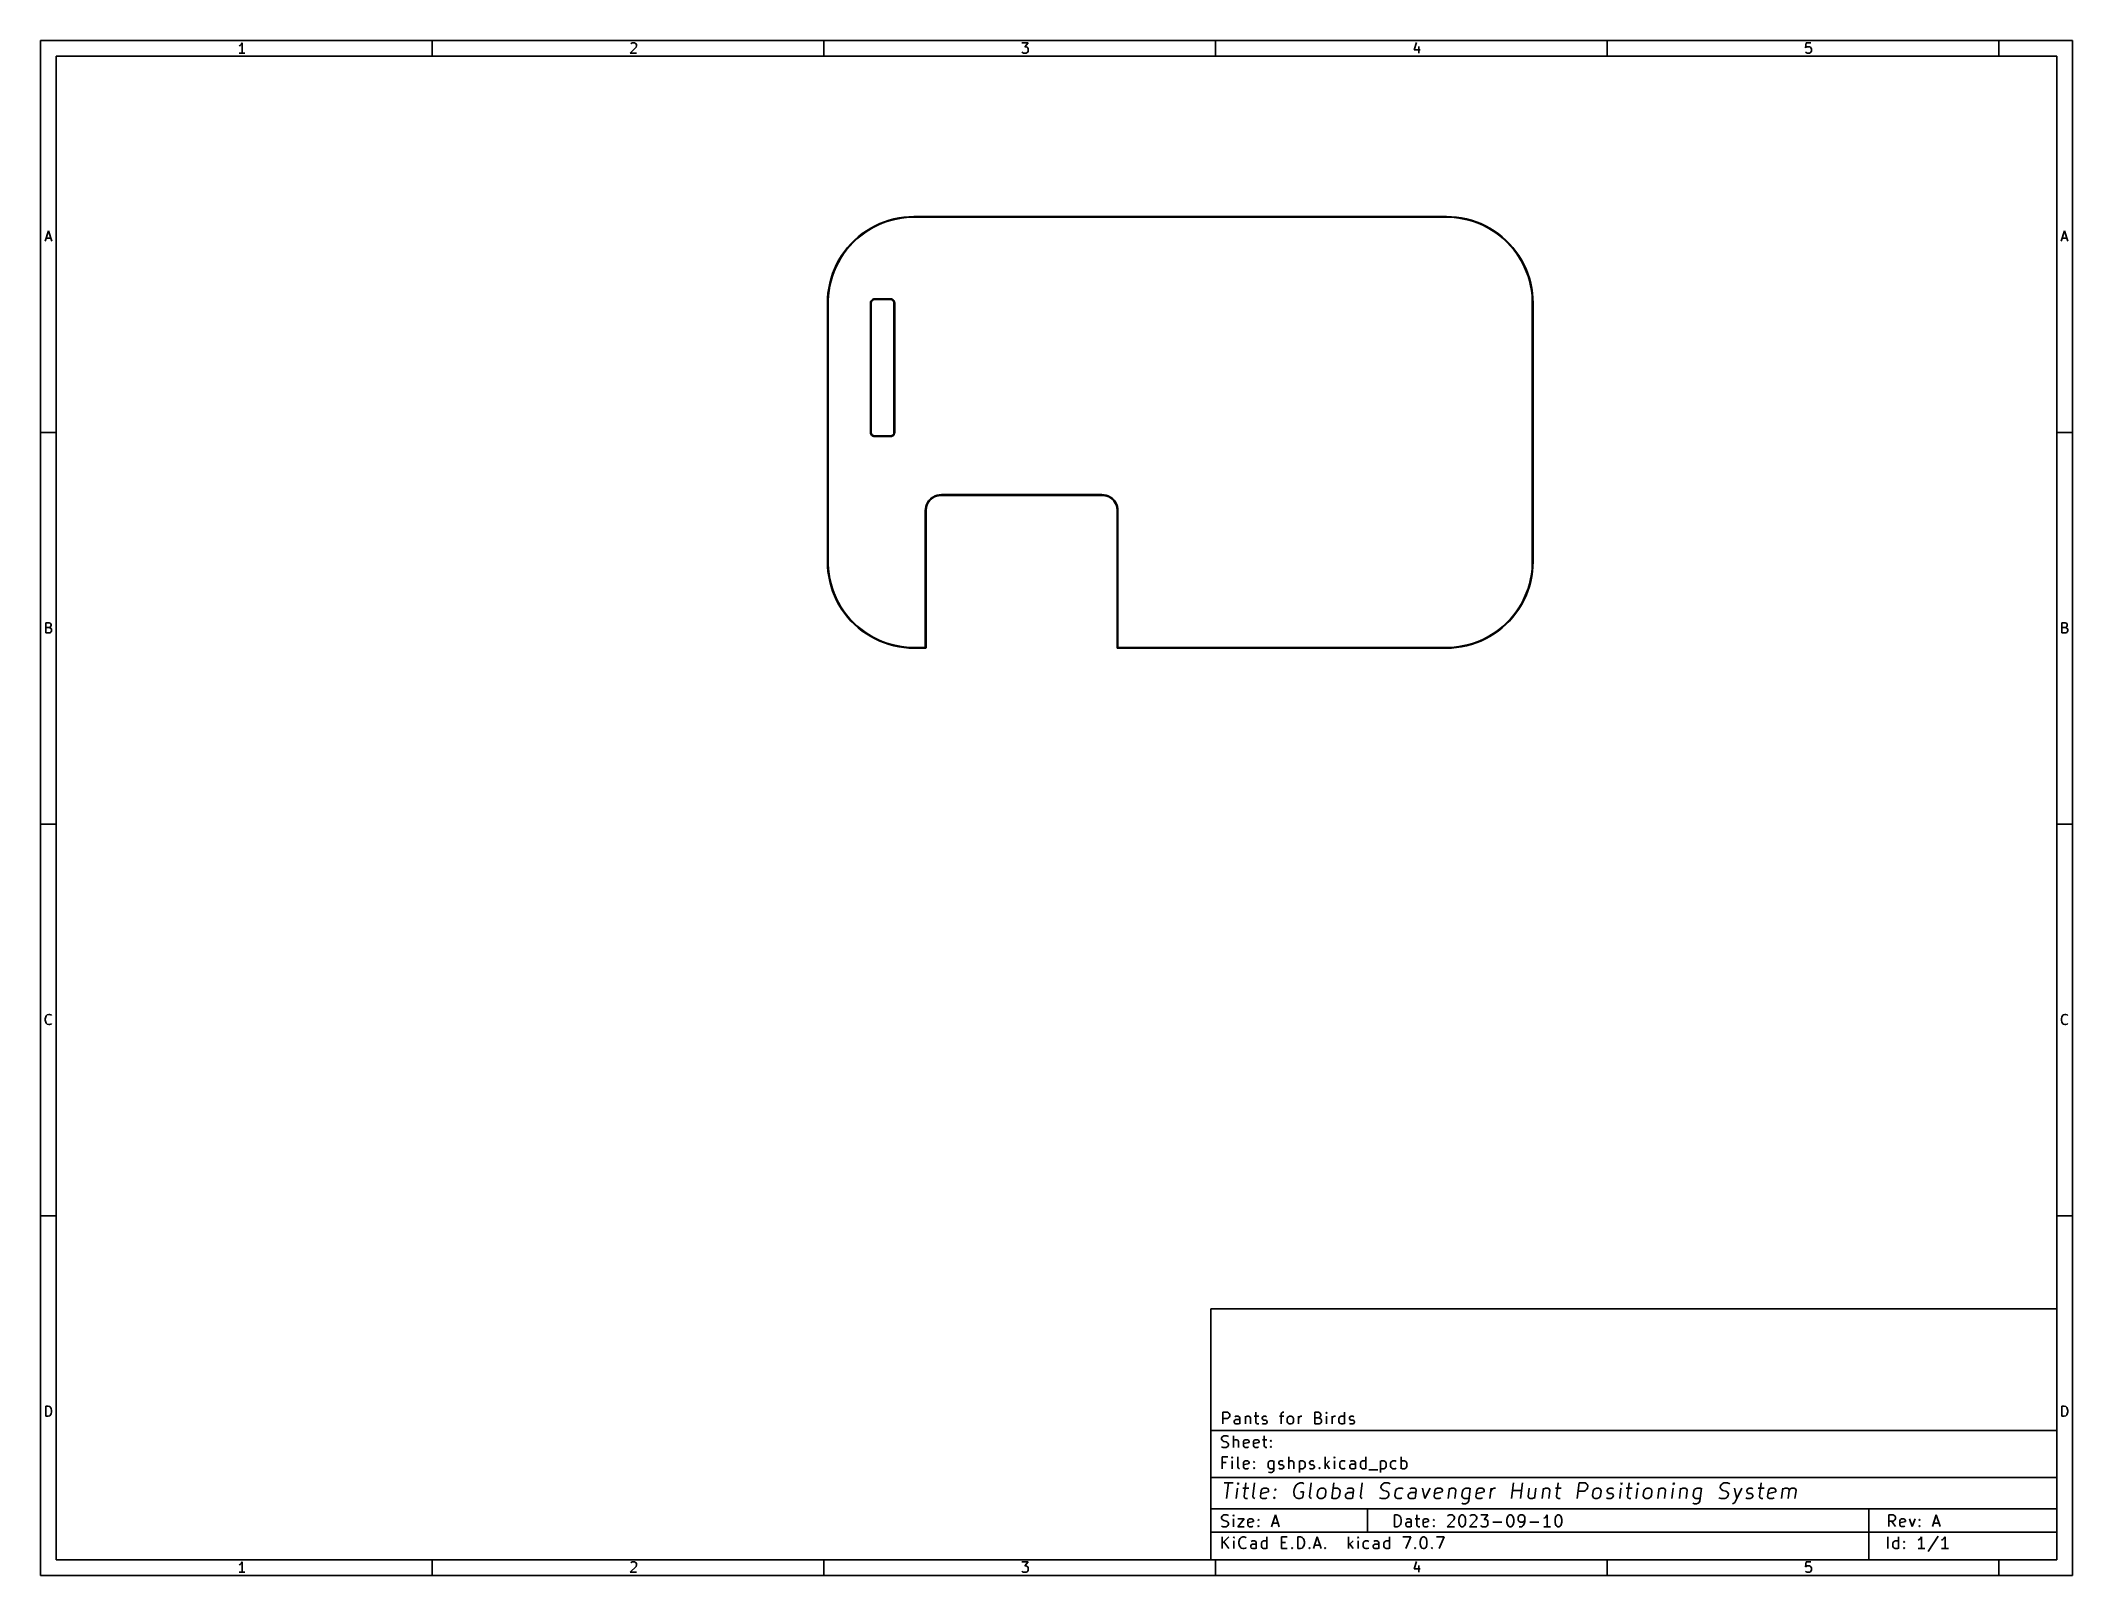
# Model space of a CAD drawing. Extents: x 0.4 to 10.6, y -8.1 to -0.4.
import ezdxf

# ---------------------------------------------------------------- set-up
doc = ezdxf.new("R2010")
doc.units = 0
doc.header["$MEASUREMENT"] = 0
doc.layers.add('BLACK', color=7, linetype='CONTINUOUS')

msp = doc.modelspace()

# ---------------------------------------------------------------- linework, layer by layer
at = {"layer": 'BLACK', "linetype": 'CONTINUOUS'}
for p, q in [((0.393701, -0.393701), (10.6063, -0.393701)), ((0.393701, -8.1063), (0.393701, -0.393701)), ((1.40621, -0.40526), (1.40134, -0.412572)), ((1.40621, -0.456441), (1.40621, -0.40526)), ((2.3622, -0.472441), (2.3622, -0.393701)), ((3.36009, -0.410134), (3.36253, -0.407697)), ((3.36253, -0.407697), (3.3674, -0.40526)), ((3.3674, -0.40526), (3.37959, -0.40526)), ((3.37959, -0.40526), (3.38446, -0.407697)), ((3.38446, -0.407697), (3.3869, -0.410134)), ((4.33071, -0.472441), (4.33071, -0.393701)), ((5.32616, -0.40526), (5.35784, -0.40526)), ((5.35784, -0.40526), (5.34078, -0.424758)), ((6.29921, -0.472441), (6.29921, -0.393701)), ((7.30928, -0.402823), (7.2971, -0.439381)), ((8.26772, -0.472441), (8.26772, -0.393701)), ((9.26804, -0.40526), (9.2656, -0.429632)), ((9.29241, -0.40526), (9.26804, -0.40526)), ((10.2362, -0.472441), (10.2362, -0.393701)), ((10.6063, -0.393701), (10.6063, -8.1063)), ((0.472441, -0.472441), (10.5276, -0.472441)), ((0.472441, -8.02756), (0.472441, -0.472441)), ((1.39646, -0.417446), (1.39159, -0.419883)), ((1.42083, -0.456441), (1.39159, -0.456441)), ((1.40134, -0.412572), (1.39646, -0.417446)), ((3.3869, -0.427195), (3.35765, -0.456441)), ((3.35765, -0.456441), (3.38934, -0.456441)), ((3.3869, -0.410134), (3.38934, -0.415009)), ((3.38934, -0.419883), (3.3869, -0.427195)), ((3.38934, -0.415009), (3.38934, -0.419883)), ((5.32859, -0.454004), (5.32616, -0.451567)), ((5.33347, -0.456441), (5.32859, -0.454004)), ((5.34809, -0.456441), (5.33347, -0.456441)), ((5.34078, -0.424758), (5.34809, -0.424758)), ((5.34809, -0.424758), (5.35297, -0.427195)), ((5.35297, -0.454004), (5.34809, -0.456441)), ((5.35297, -0.427195), (5.3554, -0.429632)), ((5.3554, -0.451567), (5.35297, -0.454004)), ((5.3554, -0.429632), (5.35784, -0.434506)), ((5.35784, -0.446692), (5.3554, -0.451567)), ((5.35784, -0.434506), (5.35784, -0.446692)), ((7.2971, -0.439381), (7.32878, -0.439381)), ((7.32147, -0.42232), (7.32147, -0.456441)), ((9.2656, -0.429632), (9.26804, -0.427195)), ((9.26804, -0.454004), (9.2656, -0.451567)), ((9.26804, -0.427195), (9.27291, -0.424758)), ((9.27291, -0.456441), (9.26804, -0.454004)), ((9.27291, -0.424758), (9.2851, -0.424758)), ((9.2851, -0.456441), (9.27291, -0.456441)), ((9.2851, -0.424758), (9.28997, -0.427195)), ((9.28997, -0.454004), (9.2851, -0.456441)), ((9.28997, -0.427195), (9.29241, -0.429632)), ((9.29241, -0.451567), (9.28997, -0.454004)), ((9.29241, -0.429632), (9.29485, -0.434506)), ((9.29485, -0.446692), (9.29241, -0.451567)), ((9.29485, -0.434506), (9.29485, -0.446692)), ((10.5276, -0.472441), (10.5276, -8.02756)), ((4.56594, -1.33584), (4.58822, -1.32383)), ((4.6012, -1.32172), (4.57878, -1.33298)), ((4.58822, -1.32383), (4.61115, -1.31314)), ((4.62423, -1.31178), (4.6012, -1.32172)), ((4.61115, -1.31314), (4.63467, -1.3038)), ((4.64781, -1.3032), (4.62423, -1.31178)), ((4.63467, -1.3038), (4.65869, -1.29584)), ((4.67184, -1.29601), (4.64781, -1.3032)), ((4.65869, -1.29584), (4.68314, -1.28929)), ((4.69625, -1.29022), (4.67184, -1.29601)), ((4.68314, -1.28929), (4.70792, -1.28417)), ((4.72096, -1.28587), (4.69625, -1.29022)), ((4.70792, -1.28417), (4.73296, -1.2805)), ((4.74588, -1.28295), (4.72096, -1.28587)), ((4.73296, -1.2805), (4.75817, -1.2783)), ((4.77092, -1.2815), (4.74588, -1.28295)), ((4.75817, -1.2783), (4.78346, -1.27756)), ((4.78346, -1.2815), (4.77092, -1.2815)), ((4.78346, -1.27756), (7.46063, -1.27756)), ((7.46063, -1.2815), (4.78346, -1.2815)), ((7.46063, -1.27756), (7.48593, -1.2783)), ((7.47317, -1.2815), (7.46063, -1.2815)), ((7.49822, -1.28295), (7.47317, -1.2815)), ((7.48593, -1.2783), (7.51113, -1.2805)), ((7.52314, -1.28587), (7.49822, -1.28295)), ((7.51113, -1.2805), (7.53617, -1.28417)), ((7.54784, -1.29022), (7.52314, -1.28587)), ((7.53617, -1.28417), (7.56096, -1.28929)), ((7.57225, -1.29601), (7.54784, -1.29022)), ((7.56096, -1.28929), (7.5854, -1.29584)), ((7.59629, -1.3032), (7.57225, -1.29601)), ((7.5854, -1.29584), (7.60942, -1.3038)), ((7.61986, -1.31178), (7.59629, -1.3032)), ((7.60942, -1.3038), (7.63294, -1.31314)), ((7.6429, -1.32172), (7.61986, -1.31178)), ((7.63294, -1.31314), (7.65588, -1.32383)), ((7.66532, -1.33298), (7.6429, -1.32172)), ((7.65588, -1.32383), (7.67815, -1.33584)), ((0.41601, -1.40132), (0.433071, -1.35014)), ((0.420885, -1.3867), (0.445257, -1.3867)), ((0.433071, -1.35014), (0.450131, -1.40132)), ((4.46128, -1.42588), (4.44516, -1.4451)), ((4.45021, -1.43296), (4.46703, -1.41406)), ((4.4785, -1.40763), (4.46128, -1.42588)), ((4.46703, -1.41406), (4.48492, -1.39616)), ((4.49675, -1.39042), (4.4785, -1.40763)), ((4.48492, -1.39616), (4.50383, -1.37934)), ((4.51597, -1.37429), (4.49675, -1.39042)), ((4.50383, -1.37934), (4.52368, -1.36364)), ((4.53609, -1.35931), (4.51597, -1.37429)), ((4.52368, -1.36364), (4.54441, -1.34913)), ((4.55705, -1.34552), (4.53609, -1.35931)), ((4.54441, -1.34913), (4.56594, -1.33584)), ((4.57878, -1.33298), (4.55705, -1.34552)), ((7.68704, -1.34552), (7.66532, -1.33298)), ((7.67815, -1.33584), (7.69969, -1.34913)), ((7.708, -1.35931), (7.68704, -1.34552)), ((7.69969, -1.34913), (7.72042, -1.36364)), ((7.72813, -1.37429), (7.708, -1.35931)), ((7.72042, -1.36364), (7.74027, -1.37934)), ((7.74735, -1.39042), (7.72813, -1.37429)), ((7.74027, -1.37934), (7.75917, -1.39616)), ((7.76559, -1.40763), (7.74735, -1.39042)), ((7.75917, -1.39616), (7.77707, -1.41406)), ((7.78281, -1.42588), (7.76559, -1.40763)), ((7.77707, -1.41406), (7.79389, -1.43296)), ((7.79894, -1.4451), (7.78281, -1.42588)), ((10.5499, -1.40132), (10.5669, -1.35014)), ((10.5547, -1.3867), (10.5791, -1.3867)), ((10.5669, -1.35014), (10.584, -1.40132)), ((4.39259, -1.53033), (4.38265, -1.55337)), ((4.384, -1.54029), (4.3947, -1.51735)), ((4.40385, -1.50791), (4.39259, -1.53033)), ((4.3947, -1.51735), (4.40671, -1.49508)), ((4.41639, -1.48618), (4.40385, -1.50791)), ((4.40671, -1.49508), (4.41999, -1.47354)), ((4.43018, -1.46522), (4.41639, -1.48618)), ((4.41999, -1.47354), (4.43451, -1.45281)), ((4.44516, -1.4451), (4.43018, -1.46522)), ((4.43451, -1.45281), (4.45021, -1.43296)), ((7.79389, -1.43296), (7.80959, -1.45281)), ((7.81392, -1.46522), (7.79894, -1.4451)), ((7.80959, -1.45281), (7.8241, -1.47354)), ((7.8277, -1.48618), (7.81392, -1.46522)), ((7.8241, -1.47354), (7.83739, -1.49508)), ((7.84025, -1.50791), (7.8277, -1.48618)), ((7.83739, -1.49508), (7.8494, -1.51735)), ((7.85151, -1.53033), (7.84025, -1.50791)), ((7.8494, -1.51735), (7.86009, -1.54029)), ((7.86144, -1.55337), (7.85151, -1.53033)), ((4.35503, -1.63705), (4.36015, -1.61227)), ((4.36109, -1.62539), (4.35673, -1.65009)), ((4.36015, -1.61227), (4.3667, -1.58783)), ((4.36688, -1.60097), (4.36109, -1.62539)), ((4.3667, -1.58783), (4.37466, -1.56381)), ((4.37407, -1.57694), (4.36688, -1.60097)), ((4.38265, -1.55337), (4.37407, -1.57694)), ((4.37466, -1.56381), (4.384, -1.54029)), ((7.86009, -1.54029), (7.86943, -1.56381)), ((7.87002, -1.57694), (7.86144, -1.55337)), ((7.86943, -1.56381), (7.87739, -1.58783)), ((7.87722, -1.60097), (7.87002, -1.57694)), ((7.883, -1.62539), (7.87722, -1.60097)), ((7.87739, -1.58783), (7.88394, -1.61227)), ((7.88736, -1.65009), (7.883, -1.62539)), ((7.88394, -1.61227), (7.88906, -1.63705)), ((4.34843, -1.7126), (4.34916, -1.6873)), ((4.34843, -3.01181), (4.34843, -1.7126)), ((4.34916, -1.6873), (4.35137, -1.66209)), ((4.35137, -1.66209), (4.35503, -1.63705)), ((4.35382, -1.67501), (4.35236, -1.70005)), ((4.35236, -1.70005), (4.35236, -1.7126)), ((4.35236, -1.7126), (4.35236, -1.7126)), ((4.35236, -1.7126), (4.35236, -3.01181)), ((4.35673, -1.65009), (4.35382, -1.67501)), ((4.56496, -1.7126), (4.5655, -1.70778)), ((4.56496, -2.3622), (4.56496, -1.7126)), ((4.56496, -1.7126), (4.56496, -1.7126)), ((4.5655, -1.70778), (4.5671, -1.7032)), ((4.5671, -1.7032), (4.56968, -1.6991)), ((4.5701, -1.70576), (4.5689, -1.71027)), ((4.5689, -1.71027), (4.5689, -1.7126)), ((4.5689, -1.7126), (4.5689, -2.3622)), ((4.56968, -1.6991), (4.57311, -1.69567)), ((4.57244, -1.70172), (4.5701, -1.70576)), ((4.57574, -1.69842), (4.57244, -1.70172)), ((4.57311, -1.69567), (4.57722, -1.69309)), ((4.57978, -1.69609), (4.57574, -1.69842)), ((4.57722, -1.69309), (4.5818, -1.69149)), ((4.58428, -1.69488), (4.57978, -1.69609)), ((4.5818, -1.69149), (4.58661, -1.69094)), ((4.58661, -1.69488), (4.58428, -1.69488)), ((4.58661, -1.69094), (4.66535, -1.69094)), ((4.66535, -1.69488), (4.58661, -1.69488)), ((4.66535, -1.69094), (4.67017, -1.69149)), ((4.66769, -1.69488), (4.66535, -1.69488)), ((4.67219, -1.69609), (4.66769, -1.69488)), ((4.67017, -1.69149), (4.67475, -1.69309)), ((4.67623, -1.69842), (4.67219, -1.69609)), ((4.67475, -1.69309), (4.67886, -1.69567)), ((4.67953, -1.70172), (4.67623, -1.69842)), ((4.67886, -1.69567), (4.68228, -1.6991)), ((4.68186, -1.70576), (4.67953, -1.70172)), ((4.68307, -1.71027), (4.68186, -1.70576)), ((4.68228, -1.6991), (4.68486, -1.7032)), ((4.68307, -1.7126), (4.68307, -1.71027)), ((4.68307, -2.3622), (4.68307, -1.7126)), ((4.68486, -1.7032), (4.68646, -1.70778)), ((4.68646, -1.70778), (4.68701, -1.7126)), ((4.68701, -1.7126), (4.68701, -1.7126)), ((4.68701, -1.7126), (4.68701, -2.3622)), ((7.89027, -1.67501), (7.88736, -1.65009)), ((7.88906, -1.63705), (7.89273, -1.66209)), ((7.89173, -1.70005), (7.89027, -1.67501)), ((7.89173, -1.7126), (7.89173, -1.70005)), ((7.89173, -3.01181), (7.89173, -1.7126)), ((7.89173, -1.7126), (7.89173, -1.7126)), ((7.89273, -1.66209), (7.89493, -1.6873)), ((7.89493, -1.6873), (7.89567, -1.7126)), ((7.89567, -1.7126), (7.89567, -1.7126)), ((7.89567, -1.7126), (7.89567, -3.01181)), ((0.393701, -2.3622), (0.472441, -2.3622)), ((4.5655, -2.36702), (4.56496, -2.3622)), ((4.5671, -2.3716), (4.5655, -2.36702)), ((4.56968, -2.37571), (4.5671, -2.3716)), ((4.5689, -2.3622), (4.5689, -2.36454)), ((4.5689, -2.36454), (4.5701, -2.36904)), ((4.57311, -2.37913), (4.56968, -2.37571)), ((4.5701, -2.36904), (4.57244, -2.37308)), ((4.57244, -2.37308), (4.57574, -2.37638)), ((4.57722, -2.38171), (4.57311, -2.37913)), ((4.57574, -2.37638), (4.57978, -2.37871)), ((4.5818, -2.38332), (4.57722, -2.38171)), ((4.57978, -2.37871), (4.58428, -2.37992)), ((4.58661, -2.38386), (4.5818, -2.38332)), ((4.58428, -2.37992), (4.58661, -2.37992)), ((4.58661, -2.37992), (4.66535, -2.37992)), ((4.66535, -2.38386), (4.58661, -2.38386)), ((4.66535, -2.37992), (4.66769, -2.37992)), ((4.67017, -2.38332), (4.66535, -2.38386)), ((4.66769, -2.37992), (4.67219, -2.37871)), ((4.67475, -2.38171), (4.67017, -2.38332)), ((4.67219, -2.37871), (4.67623, -2.37638)), ((4.67886, -2.37913), (4.67475, -2.38171)), ((4.67623, -2.37638), (4.67953, -2.37308)), ((4.68228, -2.37571), (4.67886, -2.37913)), ((4.67953, -2.37308), (4.68186, -2.36904)), ((4.68186, -2.36904), (4.68307, -2.36454)), ((4.68486, -2.3716), (4.68228, -2.37571)), ((4.68307, -2.36454), (4.68307, -2.3622)), ((4.68307, -2.3622), (4.68307, -2.3622)), ((4.68646, -2.36702), (4.68486, -2.3716)), ((4.68701, -2.3622), (4.68646, -2.36702)), ((10.6063, -2.3622), (10.5276, -2.3622)), ((4.84055, -2.75591), (4.84124, -2.74537)), ((4.84055, -3.44291), (4.84055, -2.75591)), ((4.84055, -2.75591), (4.84055, -2.75591)), ((4.84124, -2.74537), (4.8433, -2.73502)), ((4.8433, -2.73502), (4.84669, -2.72502)), ((4.8458, -2.7409), (4.84449, -2.75087)), ((4.84449, -2.75087), (4.84449, -2.75591)), ((4.84449, -2.75591), (4.84449, -3.44488)), ((4.84841, -2.73118), (4.8458, -2.7409)), ((4.84669, -2.72502), (4.85136, -2.71555)), ((4.85226, -2.72188), (4.84841, -2.73118)), ((4.85136, -2.71555), (4.85723, -2.70677)), ((4.85729, -2.71316), (4.85226, -2.72188)), ((4.85723, -2.70677), (4.86419, -2.69884)), ((4.86342, -2.70518), (4.85729, -2.71316)), ((4.87053, -2.69806), (4.86342, -2.70518)), ((4.86419, -2.69884), (4.87213, -2.69188)), ((4.87852, -2.69194), (4.87053, -2.69806)), ((4.87213, -2.69188), (4.88091, -2.68601)), ((4.88723, -2.6869), (4.87852, -2.69194)), ((4.88091, -2.68601), (4.89037, -2.68134)), ((4.89653, -2.68305), (4.88723, -2.6869)), ((4.89037, -2.68134), (4.90037, -2.67795)), ((4.90625, -2.68045), (4.89653, -2.68305)), ((4.90037, -2.67795), (4.91073, -2.67589)), ((4.91623, -2.67913), (4.90625, -2.68045)), ((4.91073, -2.67589), (4.92126, -2.6752)), ((4.92126, -2.67913), (4.91623, -2.67913)), ((4.92126, -2.6752), (5.72835, -2.6752)), ((5.72835, -2.67913), (4.92126, -2.67913)), ((5.72835, -2.6752), (5.73888, -2.67589)), ((5.73338, -2.67913), (5.72835, -2.67913)), ((5.74336, -2.68045), (5.73338, -2.67913)), ((5.73888, -2.67589), (5.74924, -2.67795)), ((5.75308, -2.68305), (5.74336, -2.68045)), ((5.74924, -2.67795), (5.75923, -2.68134)), ((5.76237, -2.6869), (5.75308, -2.68305)), ((5.75923, -2.68134), (5.7687, -2.68601)), ((5.77109, -2.69194), (5.76237, -2.6869)), ((5.7687, -2.68601), (5.77748, -2.69188)), ((5.77907, -2.69806), (5.77109, -2.69194)), ((5.77748, -2.69188), (5.78542, -2.69884)), ((5.78619, -2.70518), (5.77907, -2.69806)), ((5.78542, -2.69884), (5.79238, -2.70677)), ((5.79232, -2.71316), (5.78619, -2.70518)), ((5.79735, -2.72188), (5.79232, -2.71316)), ((5.79238, -2.70677), (5.79824, -2.71555)), ((5.8012, -2.73118), (5.79735, -2.72188)), ((5.79824, -2.71555), (5.80291, -2.72502)), ((5.8038, -2.7409), (5.8012, -2.73118)), ((5.80291, -2.72502), (5.80631, -2.73502)), ((5.80512, -2.75087), (5.8038, -2.7409)), ((5.80512, -2.75591), (5.80512, -2.75087)), ((5.80512, -3.44488), (5.80512, -2.75591)), ((5.80631, -2.73502), (5.80836, -2.74537)), ((5.80836, -2.74537), (5.80906, -2.75591)), ((5.80906, -2.75591), (5.80906, -3.44291)), ((4.34916, -3.03711), (4.34843, -3.01181)), ((4.34843, -3.01181), (4.34843, -3.01181)), ((4.35137, -3.06232), (4.34916, -3.03711)), ((4.35503, -3.08735), (4.35137, -3.06232)), ((4.35236, -3.01181), (4.35236, -3.02435)), ((4.35236, -3.02435), (4.35382, -3.0494)), ((4.35382, -3.0494), (4.35673, -3.07432)), ((7.88736, -3.07432), (7.89027, -3.0494)), ((7.89273, -3.06232), (7.88906, -3.08735)), ((7.89027, -3.0494), (7.89173, -3.02435)), ((7.89173, -3.02435), (7.89173, -3.01181)), ((7.89173, -3.01181), (7.89173, -3.01181)), ((7.89493, -3.03711), (7.89273, -3.06232)), ((7.89567, -3.01181), (7.89493, -3.03711)), ((4.36015, -3.11214), (4.35503, -3.08735)), ((4.35673, -3.07432), (4.36109, -3.09902)), ((4.3667, -3.13658), (4.36015, -3.11214)), ((4.36109, -3.09902), (4.36688, -3.12344)), ((4.37466, -3.1606), (4.3667, -3.13658)), ((4.36688, -3.12344), (4.37407, -3.14747)), ((4.37407, -3.14747), (4.38265, -3.17104)), ((4.384, -3.18412), (4.37466, -3.1606)), ((7.86943, -3.1606), (7.86009, -3.18412)), ((7.86144, -3.17104), (7.87002, -3.14747)), ((7.87739, -3.13658), (7.86943, -3.1606)), ((7.87002, -3.14747), (7.87722, -3.12344)), ((7.87722, -3.12344), (7.883, -3.09902)), ((7.88394, -3.11214), (7.87739, -3.13658)), ((7.883, -3.09902), (7.88736, -3.07432)), ((7.88906, -3.08735), (7.88394, -3.11214)), ((4.38265, -3.17104), (4.39259, -3.19408)), ((4.3947, -3.20706), (4.384, -3.18412)), ((4.39259, -3.19408), (4.40385, -3.2165)), ((4.40671, -3.22933), (4.3947, -3.20706)), ((4.40385, -3.2165), (4.41639, -3.23823)), ((4.41999, -3.25087), (4.40671, -3.22933)), ((4.41639, -3.23823), (4.43018, -3.25919)), ((4.43451, -3.2716), (4.41999, -3.25087)), ((4.43018, -3.25919), (4.44516, -3.27931)), ((7.79894, -3.27931), (7.81392, -3.25919)), ((7.8241, -3.25087), (7.80959, -3.2716)), ((7.81392, -3.25919), (7.8277, -3.23823)), ((7.83739, -3.22933), (7.8241, -3.25087)), ((7.8277, -3.23823), (7.84025, -3.2165)), ((7.8494, -3.20706), (7.83739, -3.22933)), ((7.84025, -3.2165), (7.85151, -3.19408)), ((7.86009, -3.18412), (7.8494, -3.20706)), ((7.85151, -3.19408), (7.86144, -3.17104)), ((0.419666, -3.36983), (0.419666, -3.31865)), ((0.419666, -3.31865), (0.436727, -3.31865)), ((0.436727, -3.34302), (0.419666, -3.34302)), ((0.439164, -3.36983), (0.419666, -3.36983)), ((0.436727, -3.31865), (0.441601, -3.32108)), ((0.441601, -3.34058), (0.436727, -3.34302)), ((0.436727, -3.34302), (0.444038, -3.34545)), ((0.444038, -3.36739), (0.439164, -3.36983)), ((0.441601, -3.32108), (0.444038, -3.32352)), ((0.444038, -3.33814), (0.441601, -3.34058)), ((0.444038, -3.32352), (0.446475, -3.32839)), ((0.446475, -3.33327), (0.444038, -3.33814)), ((0.444038, -3.34545), (0.446475, -3.34789)), ((0.446475, -3.36495), (0.444038, -3.36739)), ((0.446475, -3.32839), (0.446475, -3.33327)), ((0.446475, -3.34789), (0.448913, -3.35277)), ((0.448913, -3.36008), (0.446475, -3.36495)), ((0.448913, -3.35277), (0.448913, -3.36008)), ((4.45021, -3.29145), (4.43451, -3.2716)), ((4.44516, -3.27931), (4.46128, -3.29853)), ((4.46703, -3.31035), (4.45021, -3.29145)), ((4.46128, -3.29853), (4.4785, -3.31678)), ((4.48492, -3.32825), (4.46703, -3.31035)), ((4.4785, -3.31678), (4.49675, -3.33399)), ((4.50383, -3.34507), (4.48492, -3.32825)), ((4.49675, -3.33399), (4.51597, -3.35012)), ((4.52368, -3.36077), (4.50383, -3.34507)), ((4.51597, -3.35012), (4.53609, -3.3651)), ((4.54441, -3.37528), (4.52368, -3.36077)), ((4.53609, -3.3651), (4.55705, -3.37888)), ((7.68704, -3.37888), (7.708, -3.3651)), ((7.72042, -3.36077), (7.69969, -3.37528)), ((7.708, -3.3651), (7.72813, -3.35012)), ((7.74027, -3.34507), (7.72042, -3.36077)), ((7.72813, -3.35012), (7.74735, -3.33399)), ((7.75917, -3.32825), (7.74027, -3.34507)), ((7.74735, -3.33399), (7.76559, -3.31678)), ((7.77707, -3.31035), (7.75917, -3.32825)), ((7.76559, -3.31678), (7.78281, -3.29853)), ((7.79389, -3.29145), (7.77707, -3.31035)), ((7.78281, -3.29853), (7.79894, -3.27931)), ((7.80959, -3.2716), (7.79389, -3.29145)), ((10.5535, -3.36983), (10.5535, -3.31865)), ((10.5535, -3.31865), (10.5706, -3.31865)), ((10.5706, -3.34302), (10.5535, -3.34302)), ((10.573, -3.36983), (10.5535, -3.36983)), ((10.5706, -3.31865), (10.5755, -3.32108)), ((10.5755, -3.34058), (10.5706, -3.34302)), ((10.5706, -3.34302), (10.5779, -3.34545)), ((10.5779, -3.36739), (10.573, -3.36983)), ((10.5755, -3.32108), (10.5779, -3.32352)), ((10.5779, -3.33814), (10.5755, -3.34058)), ((10.5779, -3.32352), (10.5803, -3.32839)), ((10.5803, -3.33327), (10.5779, -3.33814)), ((10.5779, -3.34545), (10.5803, -3.34789)), ((10.5803, -3.36495), (10.5779, -3.36739)), ((10.5803, -3.32839), (10.5803, -3.33327)), ((10.5803, -3.34789), (10.5828, -3.35277)), ((10.5828, -3.36008), (10.5803, -3.36495)), ((10.5828, -3.35277), (10.5828, -3.36008)), ((4.56594, -3.38857), (4.54441, -3.37528)), ((4.55705, -3.37888), (4.57878, -3.39143)), ((4.58822, -3.40058), (4.56594, -3.38857)), ((4.57878, -3.39143), (4.6012, -3.40269)), ((4.61115, -3.41127), (4.58822, -3.40058)), ((4.6012, -3.40269), (4.62423, -3.41262)), ((4.63467, -3.42061), (4.61115, -3.41127)), ((4.62423, -3.41262), (4.64781, -3.4212)), ((4.65869, -3.42857), (4.63467, -3.42061)), ((4.64781, -3.4212), (4.67184, -3.4284)), ((4.68314, -3.43512), (4.65869, -3.42857)), ((4.67184, -3.4284), (4.69625, -3.43419)), ((4.70792, -3.44024), (4.68314, -3.43512)), ((4.69625, -3.43419), (4.72096, -3.43854)), ((4.73296, -3.44391), (4.70792, -3.44024)), ((4.72096, -3.43854), (4.74588, -3.44145)), ((4.75817, -3.44611), (4.73296, -3.44391)), ((4.74588, -3.44145), (4.77092, -3.44291)), ((4.78346, -3.44685), (4.75817, -3.44611)), ((4.77092, -3.44291), (4.78346, -3.44291)), ((4.78346, -3.44291), (4.84055, -3.44291)), ((4.84252, -3.44685), (4.78346, -3.44685)), ((4.84391, -3.44627), (4.84252, -3.44685)), ((4.84449, -3.44488), (4.84391, -3.44627)), ((5.80569, -3.44627), (5.80512, -3.44488)), ((5.80709, -3.44685), (5.80569, -3.44627)), ((7.46063, -3.44685), (5.80709, -3.44685)), ((5.80906, -3.44291), (7.46063, -3.44291)), ((7.46063, -3.44291), (7.47317, -3.44291)), ((7.48593, -3.44611), (7.46063, -3.44685)), ((7.47317, -3.44291), (7.49822, -3.44145)), ((7.51113, -3.44391), (7.48593, -3.44611)), ((7.49822, -3.44145), (7.52314, -3.43854)), ((7.53617, -3.44024), (7.51113, -3.44391)), ((7.52314, -3.43854), (7.54784, -3.43419)), ((7.56096, -3.43512), (7.53617, -3.44024)), ((7.54784, -3.43419), (7.57225, -3.4284)), ((7.5854, -3.42857), (7.56096, -3.43512)), ((7.57225, -3.4284), (7.59629, -3.4212)), ((7.60942, -3.42061), (7.5854, -3.42857)), ((7.59629, -3.4212), (7.61986, -3.41262)), ((7.63294, -3.41127), (7.60942, -3.42061)), ((7.61986, -3.41262), (7.6429, -3.40269)), ((7.65588, -3.40058), (7.63294, -3.41127)), ((7.6429, -3.40269), (7.66532, -3.39143)), ((7.67815, -3.38857), (7.65588, -3.40058)), ((7.66532, -3.39143), (7.68704, -3.37888)), ((7.69969, -3.37528), (7.67815, -3.38857)), ((0.393701, -4.33071), (0.472441, -4.33071)), ((10.6063, -4.33071), (10.5276, -4.33071)), ((0.417229, -5.30908), (0.419666, -5.29934)), ((0.417229, -5.3164), (0.417229, -5.30908)), ((0.419666, -5.29934), (0.422103, -5.29446)), ((0.422103, -5.29446), (0.426978, -5.28959)), ((0.426978, -5.28959), (0.434289, -5.28715)), ((0.434289, -5.28715), (0.439164, -5.28715)), ((0.439164, -5.28715), (0.446475, -5.28959)), ((0.446475, -5.28959), (0.448913, -5.29202)), ((10.5511, -5.30908), (10.5535, -5.29934)), ((10.5511, -5.3164), (10.5511, -5.30908)), ((10.5535, -5.29934), (10.556, -5.29446)), ((10.556, -5.29446), (10.5608, -5.28959)), ((10.5608, -5.28959), (10.5681, -5.28715)), ((10.5681, -5.28715), (10.573, -5.28715)), ((10.573, -5.28715), (10.5803, -5.28959)), ((10.5803, -5.28959), (10.5828, -5.29202)), ((0.419666, -5.32614), (0.417229, -5.3164)), ((0.422103, -5.33102), (0.419666, -5.32614)), ((0.426978, -5.33589), (0.422103, -5.33102)), ((0.434289, -5.33833), (0.426978, -5.33589)), ((0.439164, -5.33833), (0.434289, -5.33833)), ((0.446475, -5.33589), (0.439164, -5.33833)), ((0.448913, -5.33346), (0.446475, -5.33589)), ((10.5535, -5.32614), (10.5511, -5.3164)), ((10.556, -5.33102), (10.5535, -5.32614)), ((10.5608, -5.33589), (10.556, -5.33102)), ((10.5681, -5.33833), (10.5608, -5.33589)), ((10.573, -5.33833), (10.5681, -5.33833)), ((10.5803, -5.33589), (10.573, -5.33833)), ((10.5828, -5.33346), (10.5803, -5.33589)), ((0.393701, -6.29921), (0.472441, -6.29921)), ((10.6063, -6.29921), (10.5276, -6.29921)), ((6.27559, -6.76772), (10.5276, -6.76772)), ((6.27559, -8.02756), (6.27559, -6.76772)), ((10.5276, -6.76772), (10.5276, -8.02756)), ((0.419666, -7.30683), (0.419666, -7.25565)), ((0.419666, -7.25565), (0.431852, -7.25565)), ((0.431852, -7.30683), (0.419666, -7.30683)), ((0.431852, -7.25565), (0.439164, -7.25809)), ((0.439164, -7.3044), (0.431852, -7.30683)), ((0.439164, -7.25809), (0.444038, -7.26297)), ((0.444038, -7.29952), (0.439164, -7.3044)), ((0.444038, -7.26297), (0.446475, -7.26784)), ((0.446475, -7.29465), (0.444038, -7.29952)), ((0.446475, -7.26784), (0.448913, -7.27759)), ((0.448913, -7.2849), (0.446475, -7.29465)), ((0.448913, -7.27759), (0.448913, -7.2849)), ((6.33679, -7.3456), (6.33679, -7.28655)), ((6.33679, -7.28655), (6.35929, -7.28655)), ((6.35929, -7.31748), (6.33679, -7.31748)), ((6.35929, -7.28655), (6.36491, -7.28936)), ((6.36491, -7.31467), (6.35929, -7.31748)), ((6.36491, -7.28936), (6.36773, -7.29217)), ((6.36773, -7.31186), (6.36491, -7.31467)), ((6.36773, -7.29217), (6.37054, -7.2978)), ((6.37054, -7.30623), (6.36773, -7.31186)), ((6.37054, -7.2978), (6.37054, -7.30623)), ((6.39303, -7.33154), (6.39585, -7.32592)), ((6.39303, -7.33717), (6.39303, -7.33154)), ((6.39585, -7.34279), (6.39303, -7.33717)), ((6.40147, -7.30623), (6.39585, -7.30905)), ((6.39585, -7.32592), (6.40147, -7.32311)), ((6.40147, -7.3456), (6.39585, -7.34279)), ((6.41272, -7.30623), (6.40147, -7.30623)), ((6.40147, -7.32311), (6.41553, -7.32311)), ((6.41553, -7.3456), (6.40147, -7.3456)), ((6.41834, -7.30905), (6.41272, -7.30623)), ((6.41553, -7.32311), (6.42116, -7.32029)), ((6.42116, -7.34279), (6.41553, -7.3456)), ((6.42116, -7.31467), (6.41834, -7.30905)), ((6.42116, -7.3456), (6.42116, -7.31467)), ((6.44928, -7.30623), (6.44928, -7.3456)), ((6.44928, -7.31186), (6.45209, -7.30905)), ((6.45209, -7.30905), (6.45771, -7.30623)), ((6.45771, -7.30623), (6.46615, -7.30623)), ((6.46615, -7.30623), (6.47177, -7.30905)), ((6.47177, -7.30905), (6.47459, -7.31467)), ((6.47459, -7.31467), (6.47459, -7.3456)), ((6.49427, -7.30623), (6.51677, -7.30623)), ((6.50271, -7.28655), (6.50271, -7.33717)), ((6.50271, -7.33717), (6.50552, -7.34279)), ((6.50552, -7.34279), (6.51114, -7.3456)), ((6.51114, -7.3456), (6.51677, -7.3456)), ((6.53364, -7.31467), (6.53645, -7.30905)), ((6.53364, -7.31748), (6.53364, -7.31467)), ((6.53645, -7.32311), (6.53364, -7.31748)), ((6.53364, -7.34279), (6.53927, -7.3456)), ((6.53645, -7.30905), (6.54208, -7.30623)), ((6.54208, -7.32592), (6.53645, -7.32311)), ((6.53927, -7.3456), (6.55052, -7.3456)), ((6.54208, -7.30623), (6.55052, -7.30623)), ((6.55052, -7.32592), (6.54208, -7.32592)), ((6.55052, -7.30623), (6.55614, -7.30905)), ((6.55614, -7.32873), (6.55052, -7.32592)), ((6.55052, -7.3456), (6.55614, -7.34279)), ((6.55895, -7.33435), (6.55614, -7.32873)), ((6.55614, -7.34279), (6.55895, -7.33717)), ((6.55895, -7.33717), (6.55895, -7.33435)), ((6.62082, -7.30623), (6.64332, -7.30623)), ((6.62926, -7.29498), (6.63207, -7.28936)), ((6.62926, -7.3456), (6.62926, -7.29498)), ((6.63207, -7.28936), (6.63769, -7.28655)), ((6.63769, -7.28655), (6.64332, -7.28655)), ((6.66019, -7.31748), (6.663, -7.31186)), ((6.66019, -7.33435), (6.66019, -7.31748)), ((6.663, -7.33998), (6.66019, -7.33435)), ((6.663, -7.31186), (6.66581, -7.30905)), ((6.66581, -7.34279), (6.663, -7.33998)), ((6.66581, -7.30905), (6.67144, -7.30623)), ((6.67144, -7.3456), (6.66581, -7.34279)), ((6.67144, -7.30623), (6.67987, -7.30623)), ((6.67987, -7.3456), (6.67144, -7.3456)), ((6.67987, -7.30623), (6.6855, -7.30905)), ((6.6855, -7.34279), (6.67987, -7.3456)), ((6.6855, -7.30905), (6.68831, -7.31186)), ((6.68831, -7.33998), (6.6855, -7.34279)), ((6.68831, -7.31186), (6.69112, -7.31748)), ((6.69112, -7.33435), (6.68831, -7.33998)), ((6.69112, -7.31748), (6.69112, -7.33435)), ((6.71643, -7.3456), (6.71643, -7.30623)), ((6.71643, -7.31748), (6.71924, -7.31186)), ((6.71924, -7.31186), (6.72206, -7.30905)), ((6.72206, -7.30905), (6.72768, -7.30623)), ((6.72768, -7.30623), (6.7333, -7.30623)), ((6.79798, -7.3456), (6.79798, -7.28655)), ((6.79798, -7.28655), (6.81767, -7.28655)), ((6.81767, -7.31467), (6.79798, -7.31467)), ((6.82048, -7.3456), (6.79798, -7.3456)), ((6.81767, -7.28655), (6.82329, -7.28936)), ((6.82329, -7.31186), (6.81767, -7.31467)), ((6.81767, -7.31467), (6.82611, -7.31748)), ((6.82611, -7.34279), (6.82048, -7.3456)), ((6.82329, -7.28936), (6.82611, -7.29217)), ((6.82611, -7.30905), (6.82329, -7.31186)), ((6.82611, -7.29217), (6.82892, -7.2978)), ((6.82892, -7.30342), (6.82611, -7.30905)), ((6.82611, -7.31748), (6.82892, -7.32029)), ((6.82892, -7.33998), (6.82611, -7.34279)), ((6.82892, -7.2978), (6.82892, -7.30342)), ((6.82892, -7.32029), (6.83173, -7.32592)), ((6.83173, -7.33435), (6.82892, -7.33998)), ((6.83173, -7.32592), (6.83173, -7.33435)), ((6.85704, -7.28655), (6.85423, -7.28936)), ((6.85423, -7.28936), (6.85704, -7.29217)), ((6.85985, -7.28936), (6.85704, -7.28655)), ((6.85704, -7.28655), (6.85704, -7.29217)), ((6.85704, -7.29217), (6.85985, -7.28936)), ((6.85704, -7.3456), (6.85704, -7.30623)), ((6.88516, -7.3456), (6.88516, -7.30623)), ((6.88516, -7.31748), (6.88797, -7.31186)), ((6.88797, -7.31186), (6.89079, -7.30905)), ((6.89079, -7.30905), (6.89641, -7.30623)), ((6.89641, -7.30623), (6.90203, -7.30623)), ((6.91891, -7.31748), (6.92172, -7.31186)), ((6.91891, -7.33435), (6.91891, -7.31748)), ((6.92172, -7.33998), (6.91891, -7.33435)), ((6.92172, -7.31186), (6.92453, -7.30905)), ((6.92453, -7.34279), (6.92172, -7.33998)), ((6.92453, -7.30905), (6.93016, -7.30623)), ((6.93016, -7.3456), (6.92453, -7.34279)), ((6.93016, -7.30623), (6.9414, -7.30623)), ((6.9414, -7.3456), (6.93016, -7.3456)), ((6.9414, -7.30623), (6.94703, -7.30905)), ((6.94703, -7.34279), (6.9414, -7.3456)), ((6.94703, -7.3456), (6.94703, -7.28655)), ((6.97234, -7.31467), (6.97515, -7.30905)), ((6.97234, -7.31748), (6.97234, -7.31467)), ((6.97515, -7.32311), (6.97234, -7.31748)), ((6.97234, -7.34279), (6.97796, -7.3456)), ((6.97515, -7.30905), (6.98077, -7.30623)), ((6.98077, -7.32592), (6.97515, -7.32311)), ((6.97796, -7.3456), (6.98921, -7.3456)), ((6.98077, -7.30623), (6.98921, -7.30623)), ((6.98921, -7.32592), (6.98077, -7.32592)), ((6.98921, -7.30623), (6.99483, -7.30905)), ((6.99483, -7.32873), (6.98921, -7.32592)), ((6.98921, -7.3456), (6.99483, -7.34279)), ((6.99765, -7.33435), (6.99483, -7.32873)), ((6.99483, -7.34279), (6.99765, -7.33717)), ((6.99765, -7.33717), (6.99765, -7.33435)), ((10.5535, -7.30683), (10.5535, -7.25565)), ((10.5535, -7.25565), (10.5657, -7.25565)), ((10.5657, -7.30683), (10.5535, -7.30683)), ((10.5657, -7.25565), (10.573, -7.25809)), ((10.573, -7.3044), (10.5657, -7.30683)), ((10.573, -7.25809), (10.5779, -7.26297)), ((10.5779, -7.29952), (10.573, -7.3044)), ((10.5779, -7.26297), (10.5803, -7.26784)), ((10.5803, -7.29465), (10.5779, -7.29952)), ((10.5803, -7.26784), (10.5828, -7.27759)), ((10.5828, -7.2849), (10.5803, -7.29465)), ((10.5828, -7.27759), (10.5828, -7.2849)), ((6.27559, -7.37795), (10.5276, -7.37795)), ((6.33009, -7.41621), (6.33291, -7.41059)), ((6.33009, -7.42184), (6.33009, -7.41621)), ((6.33291, -7.42746), (6.33009, -7.42184)), ((6.33291, -7.41059), (6.33572, -7.40778)), ((6.33572, -7.43027), (6.33291, -7.42746)), ((6.33572, -7.40778), (6.34134, -7.40497)), ((6.34134, -7.43309), (6.33572, -7.43027)), ((6.34134, -7.40497), (6.3554, -7.40497)), ((6.35259, -7.4359), (6.34134, -7.43309)), ((6.35822, -7.43871), (6.35259, -7.4359)), ((6.3554, -7.40497), (6.36384, -7.40778)), ((6.36103, -7.44152), (6.35822, -7.43871)), ((6.36384, -7.44715), (6.36103, -7.44152)), ((6.36103, -7.4584), (6.36384, -7.45277)), ((6.36384, -7.45277), (6.36384, -7.44715)), ((6.38915, -7.46402), (6.38915, -7.40497)), ((6.39196, -7.42746), (6.38915, -7.43027)), ((6.39759, -7.42465), (6.39196, -7.42746)), ((6.40602, -7.42465), (6.39759, -7.42465)), ((6.41165, -7.42746), (6.40602, -7.42465)), ((6.41446, -7.43309), (6.41165, -7.42746)), ((6.41446, -7.46402), (6.41446, -7.43309)), ((6.43977, -7.43309), (6.44258, -7.42746)), ((6.43977, -7.45558), (6.43977, -7.43309)), ((6.46789, -7.43871), (6.43977, -7.44434)), ((6.44258, -7.42746), (6.4482, -7.42465)), ((6.4482, -7.42465), (6.45945, -7.42465)), ((6.45945, -7.42465), (6.46508, -7.42746)), ((6.46508, -7.42746), (6.46789, -7.43309)), ((6.46789, -7.43309), (6.46789, -7.43871)), ((6.49039, -7.43309), (6.4932, -7.42746)), ((6.49039, -7.45558), (6.49039, -7.43309)), ((6.51851, -7.43871), (6.49039, -7.44434)), ((6.4932, -7.42746), (6.49882, -7.42465)), ((6.49882, -7.42465), (6.51007, -7.42465)), ((6.51007, -7.42465), (6.5157, -7.42746)), ((6.5157, -7.42746), (6.51851, -7.43309)), ((6.51851, -7.43309), (6.51851, -7.43871)), ((6.53538, -7.42465), (6.55788, -7.42465)), ((6.54382, -7.40497), (6.54382, -7.45558)), ((6.57475, -7.43027), (6.57756, -7.42746)), ((6.57756, -7.43309), (6.57475, -7.43027)), ((6.57756, -7.42746), (6.58038, -7.43027)), ((6.57756, -7.42746), (6.57756, -7.43309)), ((6.58038, -7.43027), (6.57756, -7.43309)), ((6.33009, -7.46121), (6.33853, -7.46402)), ((6.33291, -7.57032), (6.33291, -7.51126)), ((6.33291, -7.51126), (6.36103, -7.51126)), ((6.35259, -7.53939), (6.33291, -7.53939)), ((6.33853, -7.46402), (6.35259, -7.46402)), ((6.35259, -7.46402), (6.35822, -7.46121)), ((6.35822, -7.46121), (6.36103, -7.4584)), ((6.38353, -7.51126), (6.38071, -7.51408)), ((6.38071, -7.51408), (6.38353, -7.51689)), ((6.38634, -7.51408), (6.38353, -7.51126)), ((6.38353, -7.51126), (6.38353, -7.51689)), ((6.38353, -7.51689), (6.38634, -7.51408)), ((6.38353, -7.57032), (6.38353, -7.53095)), ((6.41165, -7.56188), (6.41165, -7.51126)), ((6.44258, -7.46121), (6.43977, -7.45558)), ((6.43977, -7.53939), (6.44258, -7.53376)), ((6.43977, -7.56188), (6.43977, -7.53939)), ((6.46789, -7.54501), (6.43977, -7.55063)), ((6.4482, -7.46402), (6.44258, -7.46121)), ((6.44258, -7.53376), (6.4482, -7.53095)), ((6.45945, -7.46402), (6.4482, -7.46402)), ((6.4482, -7.53095), (6.45945, -7.53095)), ((6.46508, -7.46121), (6.45945, -7.46402)), ((6.45945, -7.53095), (6.46508, -7.53376)), ((6.46508, -7.53376), (6.46789, -7.53939)), ((6.46789, -7.53939), (6.46789, -7.54501)), ((6.4932, -7.46121), (6.49039, -7.45558)), ((6.49039, -7.53657), (6.4932, -7.53376)), ((6.4932, -7.53939), (6.49039, -7.53657)), ((6.49882, -7.46402), (6.4932, -7.46121)), ((6.4932, -7.53376), (6.49601, -7.53657)), ((6.4932, -7.53376), (6.4932, -7.53939)), ((6.49601, -7.53657), (6.4932, -7.53939)), ((6.51007, -7.46402), (6.49882, -7.46402)), ((6.5157, -7.46121), (6.51007, -7.46402)), ((6.54382, -7.45558), (6.54663, -7.46121)), ((6.54663, -7.46121), (6.55225, -7.46402)), ((6.55225, -7.46402), (6.55788, -7.46402)), ((6.5635, -7.5422), (6.56631, -7.53657)), ((6.5635, -7.55907), (6.5635, -7.5422)), ((6.56631, -7.53657), (6.56913, -7.53376)), ((6.56913, -7.53376), (6.57475, -7.53095)), ((6.57475, -7.46121), (6.57756, -7.4584)), ((6.57756, -7.46402), (6.57475, -7.46121)), ((6.57475, -7.53095), (6.586, -7.53095)), ((6.57756, -7.4584), (6.58038, -7.46121)), ((6.57756, -7.4584), (6.57756, -7.46402)), ((6.58038, -7.46121), (6.57756, -7.46402)), ((6.586, -7.53095), (6.59162, -7.53376)), ((6.59162, -7.53095), (6.59162, -7.57876)), ((6.61693, -7.53939), (6.61975, -7.53376)), ((6.61693, -7.5422), (6.61693, -7.53939)), ((6.61975, -7.54782), (6.61693, -7.5422)), ((6.61975, -7.53376), (6.62537, -7.53095)), ((6.62537, -7.55063), (6.61975, -7.54782)), ((6.62537, -7.53095), (6.63381, -7.53095)), ((6.63381, -7.55063), (6.62537, -7.55063)), ((6.63381, -7.53095), (6.63943, -7.53376)), ((6.63943, -7.55345), (6.63381, -7.55063)), ((6.64224, -7.55907), (6.63943, -7.55345)), ((6.66755, -7.57032), (6.66755, -7.51126)), ((6.67036, -7.53376), (6.66755, -7.53657)), ((6.67599, -7.53095), (6.67036, -7.53376)), ((6.68443, -7.53095), (6.67599, -7.53095)), ((6.69005, -7.53376), (6.68443, -7.53095)), ((6.69286, -7.53939), (6.69005, -7.53376)), ((6.69286, -7.57032), (6.69286, -7.53939)), ((6.72098, -7.53095), (6.72098, -7.59001)), ((6.72098, -7.53376), (6.72661, -7.53095)), ((6.72661, -7.53095), (6.73786, -7.53095)), ((6.73786, -7.53095), (6.74348, -7.53376)), ((6.74348, -7.53376), (6.74629, -7.53657)), ((6.74629, -7.53657), (6.7491, -7.5422)), ((6.7491, -7.5422), (6.7491, -7.55907)), ((6.7716, -7.53939), (6.77441, -7.53376)), ((6.7716, -7.5422), (6.7716, -7.53939)), ((6.77441, -7.54782), (6.7716, -7.5422)), ((6.77441, -7.53376), (6.78004, -7.53095)), ((6.78004, -7.55063), (6.77441, -7.54782)), ((6.78004, -7.53095), (6.78847, -7.53095)), ((6.78847, -7.55063), (6.78004, -7.55063)), ((6.78847, -7.53095), (6.7941, -7.53376)), ((6.7941, -7.55345), (6.78847, -7.55063)), ((6.79691, -7.55907), (6.7941, -7.55345)), ((6.85034, -7.57032), (6.85034, -7.51126)), ((6.87284, -7.53095), (6.85034, -7.55345)), ((6.85597, -7.54782), (6.87284, -7.57032)), ((6.89815, -7.51126), (6.89534, -7.51408)), ((6.89534, -7.51408), (6.89815, -7.51689)), ((6.90096, -7.51408), (6.89815, -7.51126)), ((6.89815, -7.51126), (6.89815, -7.51689)), ((6.89815, -7.51689), (6.90096, -7.51408)), ((6.89815, -7.57032), (6.89815, -7.53095)), ((6.92346, -7.5422), (6.92627, -7.53657)), ((6.92346, -7.55907), (6.92346, -7.5422)), ((6.92627, -7.53657), (6.92908, -7.53376)), ((6.92908, -7.53376), (6.93471, -7.53095)), ((6.93471, -7.53095), (6.94595, -7.53095)), ((6.94595, -7.53095), (6.95158, -7.53376)), ((6.97408, -7.55626), (6.97689, -7.55063)), ((6.97408, -7.56188), (6.97408, -7.55626)), ((6.98251, -7.53095), (6.97689, -7.53376)), ((6.97689, -7.55063), (6.98251, -7.54782)), ((6.99376, -7.53095), (6.98251, -7.53095)), ((6.98251, -7.54782), (6.99657, -7.54782)), ((6.99939, -7.53376), (6.99376, -7.53095)), ((6.99657, -7.54782), (7.0022, -7.54501)), ((7.0022, -7.53939), (6.99939, -7.53376)), ((7.0022, -7.57032), (7.0022, -7.53939)), ((7.02751, -7.5422), (7.03032, -7.53657)), ((7.02751, -7.55907), (7.02751, -7.5422)), ((7.03032, -7.53657), (7.03313, -7.53376)), ((7.03313, -7.53376), (7.03876, -7.53095)), ((7.03876, -7.53095), (7.05, -7.53095)), ((7.05, -7.53095), (7.05563, -7.53376)), ((7.05563, -7.57032), (7.05563, -7.51126)), ((7.12874, -7.53095), (7.12874, -7.59001)), ((7.12874, -7.53376), (7.13437, -7.53095)), ((7.13437, -7.53095), (7.14562, -7.53095)), ((7.14562, -7.53095), (7.15124, -7.53376)), ((7.15124, -7.53376), (7.15405, -7.53657)), ((7.15405, -7.53657), (7.15687, -7.5422)), ((7.15687, -7.5422), (7.15687, -7.55907)), ((7.17936, -7.5422), (7.18218, -7.53657)), ((7.17936, -7.55907), (7.17936, -7.5422)), ((7.18218, -7.53657), (7.18499, -7.53376)), ((7.18499, -7.53376), (7.19061, -7.53095)), ((7.19061, -7.53095), (7.20186, -7.53095)), ((7.20186, -7.53095), (7.20748, -7.53376)), ((7.23279, -7.57032), (7.23279, -7.51126)), ((7.23279, -7.53376), (7.23842, -7.53095)), ((7.23842, -7.53095), (7.24967, -7.53095)), ((7.24967, -7.53095), (7.25529, -7.53376)), ((7.25529, -7.53376), (7.2581, -7.53657)), ((7.2581, -7.53657), (7.26092, -7.5422)), ((7.26092, -7.5422), (7.26092, -7.55907)), ((6.27559, -7.61417), (10.5276, -7.61417)), ((6.34219, -7.64191), (6.38719, -7.64191)), ((6.35485, -7.72065), (6.36469, -7.64191)), ((6.41344, -7.64191), (6.40922, -7.64566)), ((6.40922, -7.64566), (6.4125, -7.64941)), ((6.41446, -7.56751), (6.41165, -7.56188)), ((6.41344, -7.64191), (6.4125, -7.64941)), ((6.4125, -7.64941), (6.41672, -7.64566)), ((6.41672, -7.64566), (6.41344, -7.64191)), ((6.42008, -7.57032), (6.41446, -7.56751)), ((6.44258, -7.56751), (6.43977, -7.56188)), ((6.45093, -7.64191), (6.44249, -7.7094)), ((6.4482, -7.57032), (6.44258, -7.56751)), ((6.45945, -7.57032), (6.4482, -7.57032)), ((6.46508, -7.56751), (6.45945, -7.57032)), ((6.48749, -7.7094), (6.49592, -7.64191)), ((6.49039, -7.56751), (6.4932, -7.5647)), ((6.4932, -7.57032), (6.49039, -7.56751)), ((6.4932, -7.5647), (6.49601, -7.56751)), ((6.4932, -7.5647), (6.4932, -7.57032)), ((6.49601, -7.56751), (6.4932, -7.57032)), ((6.56631, -7.5647), (6.5635, -7.55907)), ((6.56913, -7.56751), (6.56631, -7.5647)), ((6.57194, -7.59001), (6.56631, -7.58719)), ((6.57475, -7.57032), (6.56913, -7.56751)), ((6.58038, -7.59001), (6.57194, -7.59001)), ((6.586, -7.57032), (6.57475, -7.57032)), ((6.586, -7.58719), (6.58038, -7.59001)), ((6.59162, -7.56751), (6.586, -7.57032)), ((6.58881, -7.58438), (6.586, -7.58719)), ((6.59162, -7.57876), (6.58881, -7.58438)), ((6.61693, -7.56751), (6.62256, -7.57032)), ((6.62256, -7.57032), (6.63381, -7.57032)), ((6.63381, -7.57032), (6.63943, -7.56751)), ((6.63943, -7.56751), (6.64224, -7.56188)), ((6.64224, -7.56188), (6.64224, -7.55907)), ((6.70449, -7.65316), (6.69981, -7.66065)), ((6.71293, -7.64566), (6.70449, -7.65316)), ((6.72465, -7.64191), (6.71293, -7.64566)), ((6.72661, -7.57032), (6.72098, -7.56751)), ((6.73589, -7.64191), (6.72465, -7.64191)), ((6.73786, -7.57032), (6.72661, -7.57032)), ((6.74293, -7.64566), (6.73589, -7.64191)), ((6.74348, -7.56751), (6.73786, -7.57032)), ((6.74629, -7.5647), (6.74348, -7.56751)), ((6.7491, -7.55907), (6.74629, -7.5647)), ((6.7716, -7.56751), (6.77723, -7.57032)), ((6.77245, -7.7094), (6.78089, -7.64191)), ((6.77723, -7.57032), (6.78847, -7.57032)), ((6.78847, -7.57032), (6.7941, -7.56751)), ((6.7941, -7.56751), (6.79691, -7.56188)), ((6.79691, -7.56188), (6.79691, -7.55907)), ((6.81941, -7.56751), (6.82222, -7.5647)), ((6.82222, -7.57032), (6.81941, -7.56751)), ((6.82222, -7.5647), (6.82503, -7.56751)), ((6.82222, -7.5647), (6.82222, -7.57032)), ((6.82503, -7.56751), (6.82222, -7.57032)), ((6.88353, -7.72065), (6.89338, -7.64191)), ((6.92627, -7.5647), (6.92346, -7.55907)), ((6.92908, -7.56751), (6.92627, -7.5647)), ((6.93471, -7.57032), (6.92908, -7.56751)), ((6.94595, -7.57032), (6.93471, -7.57032)), ((6.95158, -7.56751), (6.94595, -7.57032)), ((6.97689, -7.56751), (6.97408, -7.56188)), ((6.98251, -7.57032), (6.97689, -7.56751)), ((6.99657, -7.57032), (6.98251, -7.57032)), ((7.0022, -7.56751), (6.99657, -7.57032)), ((7.02742, -7.7094), (7.03586, -7.64191)), ((7.03032, -7.5647), (7.02751, -7.55907)), ((7.03313, -7.56751), (7.03032, -7.5647)), ((7.03876, -7.57032), (7.03313, -7.56751)), ((7.05, -7.57032), (7.03876, -7.57032)), ((7.05563, -7.56751), (7.05, -7.57032)), ((7.06969, -7.57594), (7.11468, -7.57594)), ((7.13437, -7.57032), (7.12874, -7.56751)), ((7.13053, -7.6644), (7.13147, -7.65691)), ((7.13147, -7.65691), (7.13616, -7.64941)), ((7.14562, -7.57032), (7.13437, -7.57032)), ((7.13616, -7.64941), (7.14038, -7.64566)), ((7.14038, -7.64566), (7.14834, -7.64191)), ((7.15124, -7.56751), (7.14562, -7.57032)), ((7.14834, -7.64191), (7.16709, -7.64191)), ((7.15405, -7.5647), (7.15124, -7.56751)), ((7.15687, -7.55907), (7.15405, -7.5647)), ((7.16709, -7.64191), (7.17787, -7.64566)), ((7.18218, -7.5647), (7.17936, -7.55907)), ((7.18499, -7.56751), (7.18218, -7.5647)), ((7.19061, -7.57032), (7.18499, -7.56751)), ((7.20186, -7.57032), (7.19061, -7.57032)), ((7.20748, -7.56751), (7.20186, -7.57032)), ((7.23842, -7.57032), (7.23279, -7.56751)), ((7.24967, -7.57032), (7.23842, -7.57032)), ((7.25529, -7.56751), (7.24967, -7.57032)), ((7.2581, -7.5647), (7.25529, -7.56751)), ((7.26092, -7.55907), (7.2581, -7.5647)), ((7.78717, -7.72065), (7.79701, -7.64191)), ((7.83216, -7.72065), (7.84201, -7.64191)), ((8.02198, -7.64191), (8.01355, -7.7094)), ((8.11713, -7.72065), (8.12697, -7.64191)), ((8.12697, -7.64191), (8.15697, -7.64191)), ((8.15697, -7.64191), (8.164, -7.64566)), ((8.164, -7.64566), (8.16728, -7.64941)), ((8.16728, -7.64941), (8.17009, -7.65691)), ((8.17009, -7.65691), (8.16868, -7.66815)), ((8.34069, -7.64191), (8.33648, -7.64566)), ((8.33648, -7.64566), (8.33976, -7.64941)), ((8.34069, -7.64191), (8.33976, -7.64941)), ((8.33976, -7.64941), (8.34398, -7.64566)), ((8.34398, -7.64566), (8.34069, -7.64191)), ((8.37819, -7.64191), (8.36975, -7.7094)), ((8.42318, -7.64191), (8.41897, -7.64566)), ((8.41897, -7.64566), (8.42225, -7.64941)), ((8.42318, -7.64191), (8.42225, -7.64941)), ((8.42225, -7.64941), (8.42646, -7.64566)), ((8.42646, -7.64566), (8.42318, -7.64191)), ((8.60316, -7.64191), (8.59894, -7.64566)), ((8.59894, -7.64566), (8.60222, -7.64941)), ((8.60316, -7.64191), (8.60222, -7.64941)), ((8.60222, -7.64941), (8.60644, -7.64566)), ((8.60644, -7.64566), (8.60316, -7.64191)), ((8.83657, -7.6644), (8.83751, -7.65691)), ((8.83751, -7.65691), (8.84219, -7.64941)), ((8.84219, -7.64941), (8.84641, -7.64566)), ((8.84641, -7.64566), (8.85438, -7.64191)), ((8.85438, -7.64191), (8.87313, -7.64191)), ((8.87313, -7.64191), (8.88391, -7.64566)), ((9.04186, -7.64191), (9.03342, -7.7094)), ((6.40359, -7.72065), (6.41015, -7.66815)), ((6.4364, -7.66815), (6.4664, -7.66815)), ((6.44249, -7.7094), (6.44531, -7.7169)), ((6.44531, -7.7169), (6.45234, -7.72065)), ((6.45234, -7.72065), (6.45984, -7.72065)), ((6.4903, -7.7169), (6.48749, -7.7094)), ((6.49733, -7.72065), (6.4903, -7.7169)), ((6.52498, -7.7094), (6.52873, -7.6794)), ((6.5278, -7.7169), (6.52498, -7.7094)), ((6.56529, -7.6869), (6.52686, -7.6944)), ((6.53483, -7.72065), (6.5278, -7.7169)), ((6.52873, -7.6794), (6.53342, -7.6719)), ((6.53342, -7.6719), (6.54139, -7.66815)), ((6.54982, -7.72065), (6.53483, -7.72065)), ((6.54139, -7.66815), (6.55639, -7.66815)), ((6.55779, -7.7169), (6.54982, -7.72065)), ((6.55639, -7.66815), (6.56342, -7.6719)), ((6.56342, -7.6719), (6.56623, -7.6794)), ((6.56623, -7.6794), (6.56529, -7.6869)), ((6.59154, -7.7169), (6.59576, -7.71315)), ((6.59482, -7.72065), (6.59154, -7.7169)), ((6.59576, -7.71315), (6.59482, -7.72065)), ((6.59904, -7.7169), (6.59482, -7.72065)), ((6.59576, -7.71315), (6.59904, -7.7169)), ((6.59669, -7.67565), (6.60091, -7.6719)), ((6.59997, -7.6794), (6.59669, -7.67565)), ((6.60091, -7.6719), (6.59997, -7.6794)), ((6.60419, -7.67565), (6.59997, -7.6794)), ((6.60091, -7.6719), (6.60419, -7.67565)), ((6.69418, -7.67565), (6.69278, -7.6869)), ((6.69278, -7.6869), (6.69465, -7.7019)), ((6.69981, -7.66065), (6.69418, -7.67565)), ((6.69465, -7.7019), (6.69746, -7.7094)), ((6.69746, -7.7094), (6.70402, -7.7169)), ((6.70402, -7.7169), (6.7148, -7.72065)), ((6.7148, -7.72065), (6.7223, -7.72065)), ((6.7223, -7.72065), (6.73402, -7.7169)), ((6.74152, -7.6869), (6.72652, -7.6869)), ((6.73402, -7.7169), (6.73824, -7.71315)), ((6.73824, -7.71315), (6.74152, -7.6869)), ((6.77526, -7.7169), (6.77245, -7.7094)), ((6.7823, -7.72065), (6.77526, -7.7169)), ((6.81042, -7.70565), (6.81323, -7.68315)), ((6.81323, -7.71315), (6.81042, -7.70565)), ((6.81323, -7.68315), (6.81792, -7.67565)), ((6.81651, -7.7169), (6.81323, -7.71315)), ((6.82354, -7.72065), (6.81651, -7.7169)), ((6.81792, -7.67565), (6.82213, -7.6719)), ((6.82213, -7.6719), (6.8301, -7.66815)), ((6.83479, -7.72065), (6.82354, -7.72065)), ((6.8301, -7.66815), (6.84135, -7.66815)), ((6.84276, -7.7169), (6.83479, -7.72065)), ((6.84135, -7.66815), (6.84838, -7.6719)), ((6.84697, -7.71315), (6.84276, -7.7169)), ((6.85166, -7.70565), (6.84697, -7.71315)), ((6.84838, -7.6719), (6.85166, -7.67565)), ((6.85166, -7.67565), (6.85447, -7.68315)), ((6.85447, -7.68315), (6.85166, -7.70565)), ((6.89103, -7.72065), (6.884, -7.7169)), ((6.88963, -7.6719), (6.89759, -7.66815)), ((6.90603, -7.72065), (6.89103, -7.72065)), ((6.89759, -7.66815), (6.91259, -7.66815)), ((6.914, -7.7169), (6.90603, -7.72065)), ((6.91259, -7.66815), (6.91962, -7.6719)), ((6.91822, -7.71315), (6.914, -7.7169)), ((6.9229, -7.70565), (6.91822, -7.71315)), ((6.91962, -7.6719), (6.9229, -7.67565)), ((6.9229, -7.67565), (6.92571, -7.68315)), ((6.92571, -7.68315), (6.9229, -7.70565)), ((6.95243, -7.7094), (6.95337, -7.7019)), ((6.95524, -7.7169), (6.95243, -7.7094)), ((6.95337, -7.7019), (6.95805, -7.6944)), ((6.96227, -7.72065), (6.95524, -7.7169)), ((6.95805, -7.6944), (6.96602, -7.69065)), ((6.96883, -7.66815), (6.96087, -7.6719)), ((6.98102, -7.72065), (6.96227, -7.72065)), ((6.96602, -7.69065), (6.98477, -7.69065)), ((6.98383, -7.66815), (6.96883, -7.66815)), ((6.98899, -7.7169), (6.98102, -7.72065)), ((6.99086, -7.6719), (6.98383, -7.66815)), ((6.98477, -7.69065), (6.99274, -7.6869)), ((6.98852, -7.72065), (6.99368, -7.6794)), ((6.99368, -7.6794), (6.99086, -7.6719)), ((7.03023, -7.7169), (7.02742, -7.7094)), ((7.03726, -7.72065), (7.03023, -7.7169)), ((7.12397, -7.7169), (7.13475, -7.72065)), ((7.13335, -7.6719), (7.13053, -7.6644)), ((7.13663, -7.67565), (7.13335, -7.6719)), ((7.13475, -7.72065), (7.1535, -7.72065)), ((7.14366, -7.6794), (7.13663, -7.67565)), ((7.15819, -7.68315), (7.14366, -7.6794)), ((7.1535, -7.72065), (7.16147, -7.7169)), ((7.16522, -7.6869), (7.15819, -7.68315)), ((7.16147, -7.7169), (7.16568, -7.71315)), ((7.1685, -7.69065), (7.16522, -7.6869)), ((7.16568, -7.71315), (7.17037, -7.70565)), ((7.17131, -7.69815), (7.1685, -7.69065)), ((7.17037, -7.70565), (7.17131, -7.69815)), ((7.20037, -7.70565), (7.20318, -7.68315)), ((7.20318, -7.71315), (7.20037, -7.70565)), ((7.20318, -7.68315), (7.20787, -7.67565)), ((7.20646, -7.7169), (7.20318, -7.71315)), ((7.21349, -7.72065), (7.20646, -7.7169)), ((7.20787, -7.67565), (7.21209, -7.6719)), ((7.21209, -7.6719), (7.22005, -7.66815)), ((7.22849, -7.72065), (7.21349, -7.72065)), ((7.22005, -7.66815), (7.23505, -7.66815)), ((7.23646, -7.7169), (7.22849, -7.72065)), ((7.23505, -7.66815), (7.24208, -7.6719)), ((7.26739, -7.7094), (7.26833, -7.7019)), ((7.2702, -7.7169), (7.26739, -7.7094)), ((7.26833, -7.7019), (7.27302, -7.6944)), ((7.27723, -7.72065), (7.2702, -7.7169)), ((7.27302, -7.6944), (7.28098, -7.69065)), ((7.2838, -7.66815), (7.27583, -7.6719)), ((7.29598, -7.72065), (7.27723, -7.72065)), ((7.28098, -7.69065), (7.29973, -7.69065)), ((7.29879, -7.66815), (7.2838, -7.66815)), ((7.30395, -7.7169), (7.29598, -7.72065)), ((7.30582, -7.6719), (7.29879, -7.66815)), ((7.29973, -7.69065), (7.3077, -7.6869)), ((7.30348, -7.72065), (7.30864, -7.6794)), ((7.30864, -7.6794), (7.30582, -7.6719)), ((7.34004, -7.66815), (7.35222, -7.72065)), ((7.35222, -7.72065), (7.37753, -7.66815)), ((7.39862, -7.7094), (7.40237, -7.6794)), ((7.40144, -7.7169), (7.39862, -7.7094)), ((7.43893, -7.6869), (7.4005, -7.6944)), ((7.40847, -7.72065), (7.40144, -7.7169)), ((7.40237, -7.6794), (7.40706, -7.6719)), ((7.40706, -7.6719), (7.41503, -7.66815)), ((7.42347, -7.72065), (7.40847, -7.72065)), ((7.41503, -7.66815), (7.43003, -7.66815)), ((7.43143, -7.7169), (7.42347, -7.72065)), ((7.43003, -7.66815), (7.43706, -7.6719)), ((7.43706, -7.6719), (7.43987, -7.6794)), ((7.43987, -7.6794), (7.43893, -7.6869)), ((7.47502, -7.66815), (7.46846, -7.72065)), ((7.47408, -7.67565), (7.4783, -7.6719)), ((7.4783, -7.6719), (7.48627, -7.66815)), ((7.48627, -7.66815), (7.49752, -7.66815)), ((7.49752, -7.66815), (7.50455, -7.6719)), ((7.50736, -7.6794), (7.50221, -7.72065)), ((7.50455, -7.6719), (7.50736, -7.6794)), ((7.54392, -7.74689), (7.53689, -7.74314)), ((7.53783, -7.70565), (7.54064, -7.68315)), ((7.54064, -7.71315), (7.53783, -7.70565)), ((7.54064, -7.68315), (7.54533, -7.67565)), ((7.54392, -7.7169), (7.54064, -7.71315)), ((7.55095, -7.72065), (7.54392, -7.7169)), ((7.55517, -7.74689), (7.54392, -7.74689)), ((7.54533, -7.67565), (7.54954, -7.6719)), ((7.54954, -7.6719), (7.55751, -7.66815)), ((7.56595, -7.72065), (7.55095, -7.72065)), ((7.56314, -7.74314), (7.55517, -7.74689)), ((7.55751, -7.66815), (7.57251, -7.66815)), ((7.56735, -7.73939), (7.56314, -7.74314)), ((7.57392, -7.7169), (7.56595, -7.72065)), ((7.57204, -7.7319), (7.56735, -7.73939)), ((7.58001, -7.66815), (7.57204, -7.7319)), ((7.57251, -7.66815), (7.57954, -7.6719)), ((7.6086, -7.7094), (7.61235, -7.6794)), ((7.61141, -7.7169), (7.6086, -7.7094)), ((7.64891, -7.6869), (7.61047, -7.6944)), ((7.61844, -7.72065), (7.61141, -7.7169)), ((7.61235, -7.6794), (7.61703, -7.6719)), ((7.61703, -7.6719), (7.625, -7.66815)), ((7.63344, -7.72065), (7.61844, -7.72065)), ((7.625, -7.66815), (7.64, -7.66815)), ((7.64141, -7.7169), (7.63344, -7.72065)), ((7.64, -7.66815), (7.64703, -7.6719)), ((7.64703, -7.6719), (7.64984, -7.6794)), ((7.64984, -7.6794), (7.64891, -7.6869)), ((7.67843, -7.72065), (7.685, -7.66815)), ((7.68312, -7.68315), (7.68781, -7.67565)), ((7.68781, -7.67565), (7.69203, -7.6719)), ((7.69203, -7.6719), (7.69999, -7.66815)), ((7.69999, -7.66815), (7.70749, -7.66815)), ((7.79233, -7.6794), (7.83732, -7.6794)), ((7.87622, -7.66815), (7.87107, -7.7094)), ((7.87107, -7.7094), (7.87388, -7.7169)), ((7.87388, -7.7169), (7.88091, -7.72065)), ((7.88091, -7.72065), (7.89216, -7.72065)), ((7.89216, -7.72065), (7.90012, -7.7169)), ((7.90012, -7.7169), (7.90434, -7.71315)), ((7.90997, -7.66815), (7.90341, -7.72065)), ((7.94746, -7.66815), (7.9409, -7.72065)), ((7.94652, -7.67565), (7.95074, -7.6719)), ((7.95074, -7.6719), (7.95871, -7.66815)), ((7.95871, -7.66815), (7.96996, -7.66815)), ((7.96996, -7.66815), (7.97699, -7.6719)), ((7.9798, -7.6794), (7.97465, -7.72065)), ((7.97699, -7.6719), (7.9798, -7.6794)), ((8.00745, -7.66815), (8.03745, -7.66815)), ((8.01355, -7.7094), (8.01636, -7.7169)), ((8.01636, -7.7169), (8.02339, -7.72065)), ((8.02339, -7.72065), (8.03089, -7.72065)), ((8.15181, -7.68315), (8.12182, -7.68315)), ((8.15978, -7.6794), (8.15181, -7.68315)), ((8.164, -7.67565), (8.15978, -7.6794)), ((8.16868, -7.66815), (8.164, -7.67565)), ((8.19399, -7.70565), (8.19681, -7.68315)), ((8.19681, -7.71315), (8.19399, -7.70565)), ((8.19681, -7.68315), (8.20149, -7.67565)), ((8.20009, -7.7169), (8.19681, -7.71315)), ((8.20712, -7.72065), (8.20009, -7.7169)), ((8.20149, -7.67565), (8.20571, -7.6719)), ((8.20571, -7.6719), (8.21368, -7.66815)), ((8.21837, -7.72065), (8.20712, -7.72065)), ((8.21368, -7.66815), (8.22493, -7.66815)), ((8.22633, -7.7169), (8.21837, -7.72065)), ((8.22493, -7.66815), (8.23196, -7.6719)), ((8.23055, -7.71315), (8.22633, -7.7169)), ((8.23524, -7.70565), (8.23055, -7.71315)), ((8.23196, -7.6719), (8.23524, -7.67565)), ((8.23524, -7.67565), (8.23805, -7.68315)), ((8.23805, -7.68315), (8.23524, -7.70565)), ((8.26383, -7.7169), (8.27086, -7.72065)), ((8.26805, -7.68315), (8.26852, -7.6794)), ((8.27086, -7.69065), (8.26805, -7.68315)), ((8.26852, -7.6794), (8.2732, -7.6719)), ((8.27789, -7.6944), (8.27086, -7.69065)), ((8.27086, -7.72065), (8.28586, -7.72065)), ((8.2732, -7.6719), (8.28117, -7.66815)), ((8.28914, -7.6944), (8.27789, -7.6944)), ((8.28117, -7.66815), (8.29242, -7.66815)), ((8.28586, -7.72065), (8.29383, -7.7169)), ((8.29617, -7.69815), (8.28914, -7.6944)), ((8.29242, -7.66815), (8.29945, -7.6719)), ((8.29383, -7.7169), (8.29851, -7.7094)), ((8.29898, -7.70565), (8.29617, -7.69815)), ((8.29851, -7.7094), (8.29898, -7.70565)), ((8.33085, -7.72065), (8.33741, -7.66815)), ((8.36366, -7.66815), (8.39366, -7.66815)), ((8.36975, -7.7094), (8.37257, -7.7169)), ((8.37257, -7.7169), (8.3796, -7.72065)), ((8.3796, -7.72065), (8.38709, -7.72065)), ((8.41334, -7.72065), (8.4199, -7.66815)), ((8.44896, -7.70565), (8.45177, -7.68315)), ((8.45177, -7.71315), (8.44896, -7.70565)), ((8.45177, -7.68315), (8.45646, -7.67565)), ((8.45506, -7.7169), (8.45177, -7.71315)), ((8.46209, -7.72065), (8.45506, -7.7169)), ((8.45646, -7.67565), (8.46068, -7.6719)), ((8.46068, -7.6719), (8.46865, -7.66815)), ((8.47333, -7.72065), (8.46209, -7.72065)), ((8.46865, -7.66815), (8.4799, -7.66815)), ((8.4813, -7.7169), (8.47333, -7.72065)), ((8.4799, -7.66815), (8.48693, -7.6719)), ((8.48552, -7.71315), (8.4813, -7.7169)), ((8.49021, -7.70565), (8.48552, -7.71315)), ((8.48693, -7.6719), (8.49021, -7.67565)), ((8.49021, -7.67565), (8.49302, -7.68315)), ((8.49302, -7.68315), (8.49021, -7.70565)), ((8.52864, -7.66815), (8.52208, -7.72065)), ((8.5277, -7.67565), (8.53192, -7.6719)), ((8.53192, -7.6719), (8.53989, -7.66815)), ((8.53989, -7.66815), (8.55114, -7.66815)), ((8.55114, -7.66815), (8.55817, -7.6719)), ((8.56098, -7.6794), (8.55582, -7.72065)), ((8.55817, -7.6719), (8.56098, -7.6794)), ((8.59332, -7.72065), (8.59988, -7.66815)), ((8.63738, -7.66815), (8.63081, -7.72065)), ((8.63644, -7.67565), (8.64066, -7.6719)), ((8.64066, -7.6719), (8.64862, -7.66815)), ((8.64862, -7.66815), (8.65987, -7.66815)), ((8.65987, -7.66815), (8.6669, -7.6719)), ((8.66972, -7.6794), (8.66456, -7.72065)), ((8.6669, -7.6719), (8.66972, -7.6794)), ((8.70627, -7.74689), (8.69924, -7.74314)), ((8.70018, -7.70565), (8.70299, -7.68315)), ((8.70299, -7.71315), (8.70018, -7.70565)), ((8.70299, -7.68315), (8.70768, -7.67565)), ((8.70627, -7.7169), (8.70299, -7.71315)), ((8.7133, -7.72065), (8.70627, -7.7169)), ((8.71752, -7.74689), (8.70627, -7.74689)), ((8.70768, -7.67565), (8.7119, -7.6719)), ((8.7119, -7.6719), (8.71987, -7.66815)), ((8.7283, -7.72065), (8.7133, -7.72065)), ((8.72549, -7.74314), (8.71752, -7.74689)), ((8.71987, -7.66815), (8.73486, -7.66815)), ((8.72971, -7.73939), (8.72549, -7.74314)), ((8.73627, -7.7169), (8.7283, -7.72065)), ((8.7344, -7.7319), (8.72971, -7.73939)), ((8.74236, -7.66815), (8.7344, -7.7319)), ((8.73486, -7.66815), (8.74189, -7.6719)), ((8.83001, -7.7169), (8.84079, -7.72065)), ((8.83938, -7.6719), (8.83657, -7.6644)), ((8.84266, -7.67565), (8.83938, -7.6719)), ((8.84079, -7.72065), (8.85954, -7.72065)), ((8.84969, -7.6794), (8.84266, -7.67565)), ((8.86422, -7.68315), (8.84969, -7.6794)), ((8.85954, -7.72065), (8.8675, -7.7169)), ((8.87125, -7.6869), (8.86422, -7.68315)), ((8.8675, -7.7169), (8.87172, -7.71315)), ((8.87453, -7.69065), (8.87125, -7.6869)), ((8.87172, -7.71315), (8.87641, -7.70565)), ((8.87735, -7.69815), (8.87453, -7.69065)), ((8.87641, -7.70565), (8.87735, -7.69815)), ((8.90547, -7.74314), (8.8975, -7.74689)), ((8.90969, -7.73939), (8.90547, -7.74314)), ((8.90734, -7.66815), (8.91953, -7.72065)), ((8.91953, -7.72065), (8.90969, -7.73939)), ((8.94484, -7.66815), (8.91953, -7.72065)), ((8.96499, -7.7169), (8.97202, -7.72065)), ((8.96921, -7.68315), (8.96968, -7.6794)), ((8.97202, -7.69065), (8.96921, -7.68315)), ((8.96968, -7.6794), (8.97437, -7.6719)), ((8.97905, -7.6944), (8.97202, -7.69065)), ((8.97202, -7.72065), (8.98702, -7.72065)), ((8.97437, -7.6719), (8.98233, -7.66815)), ((8.9903, -7.6944), (8.97905, -7.6944)), ((8.98233, -7.66815), (8.99358, -7.66815)), ((8.98702, -7.72065), (8.99499, -7.7169)), ((8.99733, -7.69815), (8.9903, -7.6944)), ((8.99358, -7.66815), (9.00061, -7.6719)), ((8.99499, -7.7169), (8.99967, -7.7094)), ((9.00014, -7.70565), (8.99733, -7.69815)), ((8.99967, -7.7094), (9.00014, -7.70565)), ((9.02733, -7.66815), (9.05732, -7.66815)), ((9.03342, -7.7094), (9.03623, -7.7169)), ((9.03623, -7.7169), (9.04326, -7.72065)), ((9.04326, -7.72065), (9.05076, -7.72065)), ((9.07467, -7.7094), (9.07841, -7.6794)), ((9.07748, -7.7169), (9.07467, -7.7094)), ((9.11497, -7.6869), (9.07654, -7.6944)), ((9.08451, -7.72065), (9.07748, -7.7169)), ((9.07841, -7.6794), (9.0831, -7.6719)), ((9.0831, -7.6719), (9.09107, -7.66815)), ((9.09951, -7.72065), (9.08451, -7.72065)), ((9.09107, -7.66815), (9.10607, -7.66815)), ((9.10747, -7.7169), (9.09951, -7.72065)), ((9.10607, -7.66815), (9.1131, -7.6719)), ((9.1131, -7.6719), (9.11591, -7.6794)), ((9.11591, -7.6794), (9.11497, -7.6869)), ((9.1445, -7.72065), (9.15106, -7.66815)), ((9.15012, -7.67565), (9.15434, -7.6719)), ((9.15434, -7.6719), (9.16231, -7.66815)), ((9.16231, -7.66815), (9.17356, -7.66815)), ((9.17356, -7.66815), (9.18059, -7.6719)), ((9.1834, -7.6794), (9.17825, -7.72065)), ((9.18059, -7.6719), (9.1834, -7.6794)), ((9.1834, -7.6794), (9.18809, -7.6719)), ((9.18809, -7.6719), (9.19606, -7.66815)), ((9.19606, -7.66815), (9.2073, -7.66815)), ((9.2073, -7.66815), (9.21434, -7.6719)), ((9.21715, -7.6794), (9.21199, -7.72065)), ((9.21434, -7.6719), (9.21715, -7.6794)), ((6.27559, -7.77165), (10.5276, -7.77165)), ((6.33009, -7.81385), (6.33291, -7.80823)), ((6.33009, -7.81948), (6.33009, -7.81385)), ((6.33291, -7.8251), (6.33009, -7.81948)), ((6.33009, -7.85885), (6.33853, -7.86166)), ((6.33291, -7.80823), (6.33572, -7.80542)), ((6.33572, -7.82791), (6.33291, -7.8251)), ((6.33572, -7.80542), (6.34134, -7.8026)), ((6.34134, -7.83072), (6.33572, -7.82791)), ((6.33853, -7.86166), (6.35259, -7.86166)), ((6.34134, -7.8026), (6.3554, -7.8026)), ((6.35259, -7.83354), (6.34134, -7.83072)), ((6.35822, -7.83635), (6.35259, -7.83354)), ((6.35259, -7.86166), (6.35822, -7.85885)), ((6.3554, -7.8026), (6.36384, -7.80542)), ((6.36103, -7.83916), (6.35822, -7.83635)), ((6.35822, -7.85885), (6.36103, -7.85603)), ((6.36384, -7.84479), (6.36103, -7.83916)), ((6.36103, -7.85603), (6.36384, -7.85041)), ((6.36384, -7.85041), (6.36384, -7.84479)), ((6.38915, -7.8026), (6.38634, -7.80542)), ((6.38634, -7.80542), (6.38915, -7.80823)), ((6.39196, -7.80542), (6.38915, -7.8026)), ((6.38915, -7.8026), (6.38915, -7.80823)), ((6.38915, -7.80823), (6.39196, -7.80542)), ((6.38915, -7.86166), (6.38915, -7.82229)), ((6.41165, -7.82229), (6.44258, -7.82229)), ((6.44258, -7.82229), (6.41165, -7.86166)), ((6.41165, -7.86166), (6.44258, -7.86166)), ((6.46227, -7.83072), (6.46508, -7.8251)), ((6.46227, -7.85322), (6.46227, -7.83072)), ((6.49039, -7.83635), (6.46227, -7.84197)), ((6.46508, -7.85885), (6.46227, -7.85322)), ((6.46508, -7.8251), (6.4707, -7.82229)), ((6.4707, -7.86166), (6.46508, -7.85885)), ((6.4707, -7.82229), (6.48195, -7.82229)), ((6.48195, -7.86166), (6.4707, -7.86166)), ((6.48195, -7.82229), (6.48757, -7.8251)), ((6.48757, -7.85885), (6.48195, -7.86166)), ((6.48757, -7.8251), (6.49039, -7.83072)), ((6.49039, -7.83072), (6.49039, -7.83635)), ((6.51288, -7.82791), (6.5157, -7.8251)), ((6.5157, -7.83072), (6.51288, -7.82791)), ((6.51288, -7.85885), (6.5157, -7.85603)), ((6.5157, -7.86166), (6.51288, -7.85885)), ((6.5157, -7.8251), (6.51851, -7.82791)), ((6.5157, -7.8251), (6.5157, -7.83072)), ((6.51851, -7.82791), (6.5157, -7.83072)), ((6.5157, -7.85603), (6.51851, -7.85885)), ((6.5157, -7.85603), (6.5157, -7.86166)), ((6.51851, -7.85885), (6.5157, -7.86166)), ((6.58038, -7.86166), (6.60006, -7.8026)), ((6.586, -7.84479), (6.61412, -7.84479)), ((6.60006, -7.8026), (6.61975, -7.86166)), ((7.06299, -7.77165), (7.06299, -7.88976)), ((7.19905, -7.86166), (7.19905, -7.8026)), ((7.19905, -7.8026), (7.21311, -7.8026)), ((7.21311, -7.86166), (7.19905, -7.86166)), ((7.21311, -7.8026), (7.22155, -7.80542)), ((7.22155, -7.85885), (7.21311, -7.86166)), ((7.22155, -7.80542), (7.22717, -7.81104)), ((7.22717, -7.85322), (7.22155, -7.85885)), ((7.22717, -7.81104), (7.22998, -7.81666)), ((7.22998, -7.8476), (7.22717, -7.85322)), ((7.22998, -7.81666), (7.23279, -7.82791)), ((7.23279, -7.83635), (7.22998, -7.8476)), ((7.23279, -7.82791), (7.23279, -7.83635)), ((7.25529, -7.8476), (7.2581, -7.84197)), ((7.25529, -7.85322), (7.25529, -7.8476)), ((7.2581, -7.85885), (7.25529, -7.85322)), ((7.26373, -7.82229), (7.2581, -7.8251)), ((7.2581, -7.84197), (7.26373, -7.83916)), ((7.26373, -7.86166), (7.2581, -7.85885)), ((7.27498, -7.82229), (7.26373, -7.82229)), ((7.26373, -7.83916), (7.27779, -7.83916)), ((7.27779, -7.86166), (7.26373, -7.86166)), ((7.2806, -7.8251), (7.27498, -7.82229)), ((7.27779, -7.83916), (7.28341, -7.83635)), ((7.28341, -7.85885), (7.27779, -7.86166)), ((7.28341, -7.83072), (7.2806, -7.8251)), ((7.28341, -7.86166), (7.28341, -7.83072)), ((7.3031, -7.82229), (7.32559, -7.82229)), ((7.31153, -7.8026), (7.31153, -7.85322)), ((7.31153, -7.85322), (7.31435, -7.85885)), ((7.31435, -7.85885), (7.31997, -7.86166)), ((7.31997, -7.86166), (7.32559, -7.86166)), ((7.34247, -7.83072), (7.34528, -7.8251)), ((7.34247, -7.85322), (7.34247, -7.83072)), ((7.37059, -7.83635), (7.34247, -7.84197)), ((7.34528, -7.85885), (7.34247, -7.85322)), ((7.34528, -7.8251), (7.3509, -7.82229)), ((7.3509, -7.86166), (7.34528, -7.85885)), ((7.3509, -7.82229), (7.36215, -7.82229)), ((7.36215, -7.86166), (7.3509, -7.86166)), ((7.36215, -7.82229), (7.36778, -7.8251)), ((7.36778, -7.85885), (7.36215, -7.86166)), ((7.36778, -7.8251), (7.37059, -7.83072)), ((7.37059, -7.83072), (7.37059, -7.83635)), ((7.39309, -7.82791), (7.3959, -7.8251)), ((7.3959, -7.83072), (7.39309, -7.82791)), ((7.39309, -7.85885), (7.3959, -7.85603)), ((7.3959, -7.86166), (7.39309, -7.85885)), ((7.3959, -7.8251), (7.39871, -7.82791)), ((7.3959, -7.8251), (7.3959, -7.83072)), ((7.39871, -7.82791), (7.3959, -7.83072)), ((7.3959, -7.85603), (7.39871, -7.85885)), ((7.3959, -7.85603), (7.3959, -7.86166)), ((7.39871, -7.85885), (7.3959, -7.86166)), ((7.49714, -7.82791), (7.46339, -7.86166)), ((7.46339, -7.86166), (7.49995, -7.86166)), ((7.4662, -7.80823), (7.46901, -7.80542)), ((7.46901, -7.80542), (7.47464, -7.8026)), ((7.47464, -7.8026), (7.4887, -7.8026)), ((7.4887, -7.8026), (7.49432, -7.80542)), ((7.49432, -7.80542), (7.49714, -7.80823)), ((7.49714, -7.80823), (7.49995, -7.81385)), ((7.49995, -7.81948), (7.49714, -7.82791)), ((7.49995, -7.81385), (7.49995, -7.81948)), ((7.52245, -7.8251), (7.52526, -7.81385)), ((7.52245, -7.83916), (7.52245, -7.8251)), ((7.52526, -7.85041), (7.52245, -7.83916)), ((7.52526, -7.81385), (7.52807, -7.80823)), ((7.52807, -7.85603), (7.52526, -7.85041)), ((7.52807, -7.80823), (7.53088, -7.80542)), ((7.53088, -7.85885), (7.52807, -7.85603)), ((7.53088, -7.80542), (7.53651, -7.8026)), ((7.53651, -7.86166), (7.53088, -7.85885)), ((7.53651, -7.8026), (7.54213, -7.8026)), ((7.54213, -7.86166), (7.53651, -7.86166)), ((7.54213, -7.8026), (7.54775, -7.80542)), ((7.54775, -7.85885), (7.54213, -7.86166)), ((7.54775, -7.80542), (7.55057, -7.80823)), ((7.55057, -7.85603), (7.54775, -7.85885)), ((7.55057, -7.80823), (7.55338, -7.81385)), ((7.55338, -7.85041), (7.55057, -7.85603)), ((7.55338, -7.81385), (7.55619, -7.8251)), ((7.55619, -7.83916), (7.55338, -7.85041)), ((7.55619, -7.8251), (7.55619, -7.83916)), ((7.60962, -7.82791), (7.57588, -7.86166)), ((7.57588, -7.86166), (7.61243, -7.86166)), ((7.57869, -7.80823), (7.5815, -7.80542)), ((7.5815, -7.80542), (7.58712, -7.8026)), ((7.58712, -7.8026), (7.60119, -7.8026)), ((7.60119, -7.8026), (7.60681, -7.80542)), ((7.60681, -7.80542), (7.60962, -7.80823)), ((7.60962, -7.80823), (7.61243, -7.81385)), ((7.61243, -7.81948), (7.60962, -7.82791)), ((7.61243, -7.81385), (7.61243, -7.81948)), ((7.63212, -7.8026), (7.66868, -7.8026)), ((7.63493, -7.85885), (7.63212, -7.85603)), ((7.64056, -7.86166), (7.63493, -7.85885)), ((7.65743, -7.86166), (7.64056, -7.86166)), ((7.66868, -7.8026), (7.64899, -7.8251)), ((7.64899, -7.8251), (7.65743, -7.8251)), ((7.65743, -7.8251), (7.66305, -7.82791)), ((7.66305, -7.85885), (7.65743, -7.86166)), ((7.66305, -7.82791), (7.66586, -7.83072)), ((7.66586, -7.85603), (7.66305, -7.85885)), ((7.66586, -7.83072), (7.66868, -7.83635)), ((7.66868, -7.85041), (7.66586, -7.85603)), ((7.66868, -7.83635), (7.66868, -7.85041)), ((7.69399, -7.83916), (7.73898, -7.83916)), ((7.76429, -7.8251), (7.7671, -7.81385)), ((7.76429, -7.83916), (7.76429, -7.8251)), ((7.7671, -7.85041), (7.76429, -7.83916)), ((7.7671, -7.81385), (7.76991, -7.80823)), ((7.76991, -7.85603), (7.7671, -7.85041)), ((7.76991, -7.80823), (7.77273, -7.80542)), ((7.77273, -7.85885), (7.76991, -7.85603)), ((7.77273, -7.80542), (7.77835, -7.8026)), ((7.77835, -7.86166), (7.77273, -7.85885)), ((7.77835, -7.8026), (7.78398, -7.8026)), ((7.78398, -7.86166), (7.77835, -7.86166)), ((7.78398, -7.8026), (7.7896, -7.80542)), ((7.7896, -7.85885), (7.78398, -7.86166)), ((7.7896, -7.80542), (7.79241, -7.80823)), ((7.79241, -7.85603), (7.7896, -7.85885)), ((7.79241, -7.80823), (7.79522, -7.81385)), ((7.79522, -7.85041), (7.79241, -7.85603)), ((7.79522, -7.81385), (7.79804, -7.8251)), ((7.79804, -7.83916), (7.79522, -7.85041)), ((7.79804, -7.8251), (7.79804, -7.83916)), ((7.82335, -7.80823), (7.82053, -7.81385)), ((7.82053, -7.81385), (7.82053, -7.82791)), ((7.82053, -7.82791), (7.82335, -7.83354)), ((7.82616, -7.80542), (7.82335, -7.80823)), ((7.82335, -7.83354), (7.82616, -7.83635)), ((7.83178, -7.8026), (7.82616, -7.80542)), ((7.82616, -7.83635), (7.83178, -7.83916)), ((7.82616, -7.86166), (7.83741, -7.86166)), ((7.84303, -7.8026), (7.83178, -7.8026)), ((7.83178, -7.83916), (7.84303, -7.83916)), ((7.83741, -7.86166), (7.84303, -7.85885)), ((7.84865, -7.80542), (7.84303, -7.8026)), ((7.84303, -7.83916), (7.84865, -7.83635)), ((7.84303, -7.85885), (7.84584, -7.85603)), ((7.84584, -7.85603), (7.85147, -7.8476)), ((7.85147, -7.80823), (7.84865, -7.80542)), ((7.84865, -7.83635), (7.85147, -7.83354)), ((7.85428, -7.81385), (7.85147, -7.80823)), ((7.85147, -7.83354), (7.85428, -7.82791)), ((7.85147, -7.8476), (7.85428, -7.83635)), ((7.85428, -7.83635), (7.85428, -7.81385)), ((7.87959, -7.83916), (7.92458, -7.83916)), ((7.95552, -7.81666), (7.94989, -7.81948)), ((7.98364, -7.86166), (7.94989, -7.86166)), ((7.96114, -7.81104), (7.95552, -7.81666)), ((7.96676, -7.8026), (7.96114, -7.81104)), ((7.96676, -7.86166), (7.96676, -7.8026)), ((8.00613, -7.8251), (8.00895, -7.81385)), ((8.00613, -7.83916), (8.00613, -7.8251)), ((8.00895, -7.85041), (8.00613, -7.83916)), ((8.00895, -7.81385), (8.01176, -7.80823)), ((8.01176, -7.85603), (8.00895, -7.85041)), ((8.01176, -7.80823), (8.01457, -7.80542)), ((8.01457, -7.85885), (8.01176, -7.85603)), ((8.01457, -7.80542), (8.0202, -7.8026)), ((8.0202, -7.86166), (8.01457, -7.85885)), ((8.0202, -7.8026), (8.02582, -7.8026)), ((8.02582, -7.86166), (8.0202, -7.86166)), ((8.02582, -7.8026), (8.03144, -7.80542)), ((8.03144, -7.85885), (8.02582, -7.86166)), ((8.03144, -7.80542), (8.03426, -7.80823)), ((8.03426, -7.85603), (8.03144, -7.85885)), ((8.03426, -7.80823), (8.03707, -7.81385)), ((8.03707, -7.85041), (8.03426, -7.85603)), ((8.03707, -7.81385), (8.03988, -7.8251)), ((8.03988, -7.83916), (8.03707, -7.85041)), ((8.03988, -7.8251), (8.03988, -7.83916)), ((9.58268, -7.77165), (9.58268, -8.02756)), ((9.68325, -7.86135), (9.68325, -7.8023)), ((9.68325, -7.8023), (9.70575, -7.8023)), ((9.70575, -7.83323), (9.68325, -7.83323)), ((9.71699, -7.86135), (9.69731, -7.83323)), ((9.70575, -7.8023), (9.71137, -7.80511)), ((9.71137, -7.83042), (9.70575, -7.83323)), ((9.71137, -7.80511), (9.71418, -7.80792)), ((9.71418, -7.82761), (9.71137, -7.83042)), ((9.71418, -7.80792), (9.71699, -7.81354)), ((9.71699, -7.82198), (9.71418, -7.82761)), ((9.71699, -7.81354), (9.71699, -7.82198)), ((9.73949, -7.83042), (9.7423, -7.82479)), ((9.73949, -7.85292), (9.73949, -7.83042)), ((9.76761, -7.83604), (9.73949, -7.84167)), ((9.7423, -7.85854), (9.73949, -7.85292)), ((9.7423, -7.82479), (9.74793, -7.82198)), ((9.74793, -7.86135), (9.7423, -7.85854)), ((9.74793, -7.82198), (9.75918, -7.82198)), ((9.75918, -7.86135), (9.74793, -7.86135)), ((9.75918, -7.82198), (9.7648, -7.82479)), ((9.7648, -7.85854), (9.75918, -7.86135)), ((9.7648, -7.82479), (9.76761, -7.83042)), ((9.76761, -7.83042), (9.76761, -7.83604)), ((9.7873, -7.82198), (9.80136, -7.86135)), ((9.80136, -7.86135), (9.81542, -7.82198)), ((9.8351, -7.82761), (9.83792, -7.82479)), ((9.83792, -7.83042), (9.8351, -7.82761)), ((9.8351, -7.85854), (9.83792, -7.85573)), ((9.83792, -7.86135), (9.8351, -7.85854)), ((9.83792, -7.82479), (9.84073, -7.82761)), ((9.83792, -7.82479), (9.83792, -7.83042)), ((9.84073, -7.82761), (9.83792, -7.83042)), ((9.83792, -7.85573), (9.84073, -7.85854)), ((9.83792, -7.85573), (9.83792, -7.86135)), ((9.84073, -7.85854), (9.83792, -7.86135)), ((9.9026, -7.86135), (9.92228, -7.8023)), ((9.90822, -7.84448), (9.93634, -7.84448)), ((9.92228, -7.8023), (9.94197, -7.86135)), ((6.27559, -7.88976), (10.5276, -7.88976)), ((6.33291, -7.97189), (6.33291, -7.91284)), ((6.36665, -7.91284), (6.33291, -7.94659)), ((6.36665, -7.97189), (6.34134, -7.93815)), ((6.39196, -7.91284), (6.38915, -7.91565)), ((6.38915, -7.91565), (6.39196, -7.91846)), ((6.39477, -7.91565), (6.39196, -7.91284)), ((6.39196, -7.91284), (6.39196, -7.91846)), ((6.39196, -7.91846), (6.39477, -7.91565)), ((6.39196, -7.97189), (6.39196, -7.93252)), ((6.41727, -7.93815), (6.42008, -7.9269)), ((6.41727, -7.94659), (6.41727, -7.93815)), ((6.42008, -7.95783), (6.41727, -7.94659)), ((6.42008, -7.9269), (6.4229, -7.92128)), ((6.4229, -7.96346), (6.42008, -7.95783)), ((6.4229, -7.92128), (6.42852, -7.91565)), ((6.42852, -7.96908), (6.4229, -7.96346)), ((6.42852, -7.91565), (6.43696, -7.91284)), ((6.43696, -7.91284), (6.44258, -7.91284)), ((6.44258, -7.91284), (6.45102, -7.91565)), ((6.45102, -7.91565), (6.45383, -7.91846)), ((6.47633, -7.95783), (6.47914, -7.95221)), ((6.47633, -7.96346), (6.47633, -7.95783)), ((6.47914, -7.96908), (6.47633, -7.96346)), ((6.48476, -7.93252), (6.47914, -7.93534)), ((6.47914, -7.95221), (6.48476, -7.9494)), ((6.49601, -7.93252), (6.48476, -7.93252)), ((6.48476, -7.9494), (6.49882, -7.9494)), ((6.50164, -7.93534), (6.49601, -7.93252)), ((6.49882, -7.9494), (6.50445, -7.94659)), ((6.50445, -7.94096), (6.50164, -7.93534)), ((6.50445, -7.97189), (6.50445, -7.94096)), ((6.52976, -7.94377), (6.53257, -7.93815)), ((6.52976, -7.96065), (6.52976, -7.94377)), ((6.53257, -7.96627), (6.52976, -7.96065)), ((6.53257, -7.93815), (6.53538, -7.93534)), ((6.53538, -7.93534), (6.54101, -7.93252)), ((6.54101, -7.93252), (6.55225, -7.93252)), ((6.55225, -7.93252), (6.55788, -7.93534)), ((6.55788, -7.97189), (6.55788, -7.91284)), ((6.63099, -7.97189), (6.63099, -7.91284)), ((6.63099, -7.91284), (6.65912, -7.91284)), ((6.63099, -7.94096), (6.65068, -7.94096)), ((6.71255, -7.97189), (6.71255, -7.91284)), ((6.71255, -7.91284), (6.72661, -7.91284)), ((6.72661, -7.91284), (6.73504, -7.91565)), ((6.73504, -7.91565), (6.74067, -7.92128)), ((6.74067, -7.96346), (6.73504, -7.96908)), ((6.74067, -7.92128), (6.74348, -7.9269)), ((6.74348, -7.95783), (6.74067, -7.96346)), ((6.74348, -7.9269), (6.74629, -7.93815)), ((6.74629, -7.94659), (6.74348, -7.95783)), ((6.74629, -7.93815), (6.74629, -7.94659)), ((6.79129, -7.97189), (6.81097, -7.91284)), ((6.79691, -7.95502), (6.82503, -7.95502)), ((6.81097, -7.91284), (6.83066, -7.97189)), ((6.96845, -7.97189), (6.96845, -7.91284)), ((6.99095, -7.93252), (6.96845, -7.95502)), ((6.97408, -7.9494), (6.99095, -7.97189)), ((7.01626, -7.91284), (7.01345, -7.91565)), ((7.01345, -7.91565), (7.01626, -7.91846)), ((7.01907, -7.91565), (7.01626, -7.91284)), ((7.01626, -7.91284), (7.01626, -7.91846)), ((7.01626, -7.91846), (7.01907, -7.91565)), ((7.01626, -7.97189), (7.01626, -7.93252)), ((7.04157, -7.94377), (7.04438, -7.93815)), ((7.04157, -7.96065), (7.04157, -7.94377)), ((7.04438, -7.96627), (7.04157, -7.96065)), ((7.04438, -7.93815), (7.04719, -7.93534)), ((7.04719, -7.93534), (7.05282, -7.93252)), ((7.05282, -7.93252), (7.06407, -7.93252)), ((7.06407, -7.93252), (7.06969, -7.93534)), ((7.09219, -7.95783), (7.095, -7.95221)), ((7.09219, -7.96346), (7.09219, -7.95783)), ((7.095, -7.96908), (7.09219, -7.96346)), ((7.10062, -7.93252), (7.095, -7.93534)), ((7.095, -7.95221), (7.10062, -7.9494)), ((7.11187, -7.93252), (7.10062, -7.93252)), ((7.10062, -7.9494), (7.11468, -7.9494)), ((7.1175, -7.93534), (7.11187, -7.93252)), ((7.11468, -7.9494), (7.12031, -7.94659)), ((7.12031, -7.94096), (7.1175, -7.93534)), ((7.12031, -7.97189), (7.12031, -7.94096)), ((7.14562, -7.94377), (7.14843, -7.93815)), ((7.14562, -7.96065), (7.14562, -7.94377)), ((7.14843, -7.96627), (7.14562, -7.96065)), ((7.14843, -7.93815), (7.15124, -7.93534)), ((7.15124, -7.93534), (7.15687, -7.93252)), ((7.15687, -7.93252), (7.16811, -7.93252)), ((7.16811, -7.93252), (7.17374, -7.93534)), ((7.17374, -7.97189), (7.17374, -7.91284)), ((7.24123, -7.91284), (7.2806, -7.91284)), ((7.2806, -7.91284), (7.25529, -7.97189)), ((7.32841, -7.93534), (7.33122, -7.92409)), ((7.32841, -7.9494), (7.32841, -7.93534)), ((7.33122, -7.96065), (7.32841, -7.9494)), ((7.33122, -7.92409), (7.33403, -7.91846)), ((7.33403, -7.96627), (7.33122, -7.96065)), ((7.33403, -7.91846), (7.33684, -7.91565)), ((7.33684, -7.91565), (7.34247, -7.91284)), ((7.34247, -7.91284), (7.34809, -7.91284)), ((7.34809, -7.91284), (7.35372, -7.91565)), ((7.35372, -7.91565), (7.35653, -7.91846)), ((7.35653, -7.91846), (7.35934, -7.92409)), ((7.35934, -7.96065), (7.35653, -7.96627)), ((7.35934, -7.92409), (7.36215, -7.93534)), ((7.36215, -7.9494), (7.35934, -7.96065)), ((7.36215, -7.93534), (7.36215, -7.9494)), ((7.40996, -7.91284), (7.44933, -7.91284)), ((7.44933, -7.91284), (7.42402, -7.97189)), ((9.67936, -7.97189), (9.67936, -7.91284)), ((9.70467, -7.94377), (9.70748, -7.93815)), ((9.70467, -7.96065), (9.70467, -7.94377)), ((9.70748, -7.96627), (9.70467, -7.96065)), ((9.70748, -7.93815), (9.7103, -7.93534)), ((9.7103, -7.93534), (9.71592, -7.93252)), ((9.71592, -7.93252), (9.72717, -7.93252)), ((9.72717, -7.93252), (9.73279, -7.93534)), ((9.73279, -7.97189), (9.73279, -7.91284)), ((9.7581, -7.93815), (9.76092, -7.93534)), ((9.76092, -7.94096), (9.7581, -7.93815)), ((9.76092, -7.93534), (9.76373, -7.93815)), ((9.76092, -7.93534), (9.76092, -7.94096)), ((9.76373, -7.93815), (9.76092, -7.94096)), ((9.83684, -7.9269), (9.83122, -7.92971)), ((9.84247, -7.92128), (9.83684, -7.9269)), ((9.84809, -7.91284), (9.84247, -7.92128)), ((9.84809, -7.97189), (9.84809, -7.91284)), ((9.93246, -7.91003), (9.88184, -7.98596)), ((9.95495, -7.9269), (9.94933, -7.92971)), ((9.96058, -7.92128), (9.95495, -7.9269)), ((9.9662, -7.91284), (9.96058, -7.92128)), ((9.9662, -7.97189), (9.9662, -7.91284)), ((10.5276, -8.02756), (0.472441, -8.02756)), ((1.39646, -8.0513), (1.39159, -8.05374)), ((1.40134, -8.04643), (1.39646, -8.0513)), ((1.40621, -8.03912), (1.40134, -8.04643)), ((1.40621, -8.0903), (1.40621, -8.03912)), ((2.3622, -8.02756), (2.3622, -8.1063)), ((3.3869, -8.06105), (3.35765, -8.0903)), ((3.36009, -8.04399), (3.36253, -8.04156)), ((3.36253, -8.04156), (3.3674, -8.03912)), ((3.3674, -8.03912), (3.37959, -8.03912)), ((3.37959, -8.03912), (3.38446, -8.04156)), ((3.38446, -8.04156), (3.3869, -8.04399)), ((3.3869, -8.04399), (3.38934, -8.04887)), ((3.38934, -8.05374), (3.3869, -8.06105)), ((3.38934, -8.04887), (3.38934, -8.05374)), ((4.33071, -8.02756), (4.33071, -8.1063)), ((5.32616, -8.03912), (5.35784, -8.03912)), ((5.35784, -8.03912), (5.34078, -8.05862)), ((5.34078, -8.05862), (5.34809, -8.05862)), ((5.34809, -8.05862), (5.35297, -8.06105)), ((5.35297, -8.06105), (5.3554, -8.06349)), ((5.3554, -8.06349), (5.35784, -8.06836)), ((10.5276, -8.02756), (6.27559, -8.02756)), ((6.29921, -8.02756), (6.29921, -8.1063)), ((6.43696, -7.97189), (6.42852, -7.96908)), ((6.44258, -7.97189), (6.43696, -7.97189)), ((6.45102, -7.96908), (6.44258, -7.97189)), ((6.45383, -7.96627), (6.45102, -7.96908)), ((6.48476, -7.97189), (6.47914, -7.96908)), ((6.49882, -7.97189), (6.48476, -7.97189)), ((6.50445, -7.96908), (6.49882, -7.97189)), ((6.53538, -7.96908), (6.53257, -7.96627)), ((6.54101, -7.97189), (6.53538, -7.96908)), ((6.55225, -7.97189), (6.54101, -7.97189)), ((6.55788, -7.96908), (6.55225, -7.97189)), ((6.65912, -7.97189), (6.63099, -7.97189)), ((6.68161, -7.96908), (6.68443, -7.96627)), ((6.68443, -7.97189), (6.68161, -7.96908)), ((6.68443, -7.96627), (6.68724, -7.96908)), ((6.68443, -7.96627), (6.68443, -7.97189)), ((6.68724, -7.96908), (6.68443, -7.97189)), ((6.72661, -7.97189), (6.71255, -7.97189)), ((6.73504, -7.96908), (6.72661, -7.97189)), ((6.76879, -7.96908), (6.7716, -7.96627)), ((6.7716, -7.97189), (6.76879, -7.96908)), ((6.7716, -7.96627), (6.77441, -7.96908)), ((6.7716, -7.96627), (6.7716, -7.97189)), ((6.77441, -7.96908), (6.7716, -7.97189)), ((6.84753, -7.96908), (6.85034, -7.96627)), ((6.85034, -7.97189), (6.84753, -7.96908)), ((6.85034, -7.96627), (6.85315, -7.96908)), ((6.85034, -7.96627), (6.85034, -7.97189)), ((6.85315, -7.96908), (6.85034, -7.97189)), ((7.04719, -7.96908), (7.04438, -7.96627)), ((7.05282, -7.97189), (7.04719, -7.96908)), ((7.06407, -7.97189), (7.05282, -7.97189)), ((7.06969, -7.96908), (7.06407, -7.97189)), ((7.10062, -7.97189), (7.095, -7.96908)), ((7.11468, -7.97189), (7.10062, -7.97189)), ((7.12031, -7.96908), (7.11468, -7.97189)), ((7.15124, -7.96908), (7.14843, -7.96627)), ((7.15687, -7.97189), (7.15124, -7.96908)), ((7.16811, -7.97189), (7.15687, -7.97189)), ((7.17374, -7.96908), (7.16811, -7.97189)), ((7.30928, -8.03668), (7.2971, -8.07324)), ((7.30029, -7.96908), (7.3031, -7.96627)), ((7.3031, -7.97189), (7.30029, -7.96908)), ((7.3031, -7.96627), (7.30591, -7.96908)), ((7.3031, -7.96627), (7.3031, -7.97189)), ((7.30591, -7.96908), (7.3031, -7.97189)), ((7.32147, -8.05618), (7.32147, -8.0903)), ((7.33684, -7.96908), (7.33403, -7.96627)), ((7.34247, -7.97189), (7.33684, -7.96908)), ((7.34809, -7.97189), (7.34247, -7.97189)), ((7.35372, -7.96908), (7.34809, -7.97189)), ((7.35653, -7.96627), (7.35372, -7.96908)), ((7.38465, -7.96908), (7.38746, -7.96627)), ((7.38746, -7.97189), (7.38465, -7.96908)), ((7.38746, -7.96627), (7.39027, -7.96908)), ((7.38746, -7.96627), (7.38746, -7.97189)), ((7.39027, -7.96908), (7.38746, -7.97189)), ((8.26772, -8.02756), (8.26772, -8.1063)), ((9.26804, -8.03912), (9.2656, -8.06349)), ((9.2656, -8.06349), (9.26804, -8.06105)), ((9.29241, -8.03912), (9.26804, -8.03912)), ((9.26804, -8.06105), (9.27291, -8.05862)), ((9.27291, -8.05862), (9.2851, -8.05862)), ((9.2851, -8.05862), (9.28997, -8.06105)), ((9.28997, -8.06105), (9.29241, -8.06349)), ((9.29241, -8.06349), (9.29485, -8.06836)), ((9.7103, -7.96908), (9.70748, -7.96627)), ((9.71592, -7.97189), (9.7103, -7.96908)), ((9.72717, -7.97189), (9.71592, -7.97189)), ((9.73279, -7.96908), (9.72717, -7.97189)), ((9.7581, -7.96908), (9.76092, -7.96627)), ((9.76092, -7.97189), (9.7581, -7.96908)), ((9.76092, -7.96627), (9.76373, -7.96908)), ((9.76092, -7.96627), (9.76092, -7.97189)), ((9.76373, -7.96908), (9.76092, -7.97189)), ((9.86497, -7.97189), (9.83122, -7.97189)), ((9.98308, -7.97189), (9.94933, -7.97189)), ((10.2362, -8.02756), (10.2362, -8.1063)), ((10.6063, -8.1063), (0.393701, -8.1063)), ((1.42083, -8.0903), (1.39159, -8.0903)), ((3.35765, -8.0903), (3.38934, -8.0903)), ((5.32859, -8.08786), (5.32616, -8.08542)), ((5.33347, -8.0903), (5.32859, -8.08786)), ((5.34809, -8.0903), (5.33347, -8.0903)), ((5.35297, -8.08786), (5.34809, -8.0903)), ((5.3554, -8.08542), (5.35297, -8.08786)), ((5.35784, -8.08055), (5.3554, -8.08542)), ((5.35784, -8.06836), (5.35784, -8.08055)), ((7.2971, -8.07324), (7.32878, -8.07324)), ((9.26804, -8.08786), (9.2656, -8.08542)), ((9.27291, -8.0903), (9.26804, -8.08786)), ((9.2851, -8.0903), (9.27291, -8.0903)), ((9.28997, -8.08786), (9.2851, -8.0903)), ((9.29241, -8.08542), (9.28997, -8.08786)), ((9.29485, -8.08055), (9.29241, -8.08542)), ((9.29485, -8.06836), (9.29485, -8.08055))]:
    msp.add_line(p, q, dxfattribs=at)

doc.saveas('drawing.dxf')
